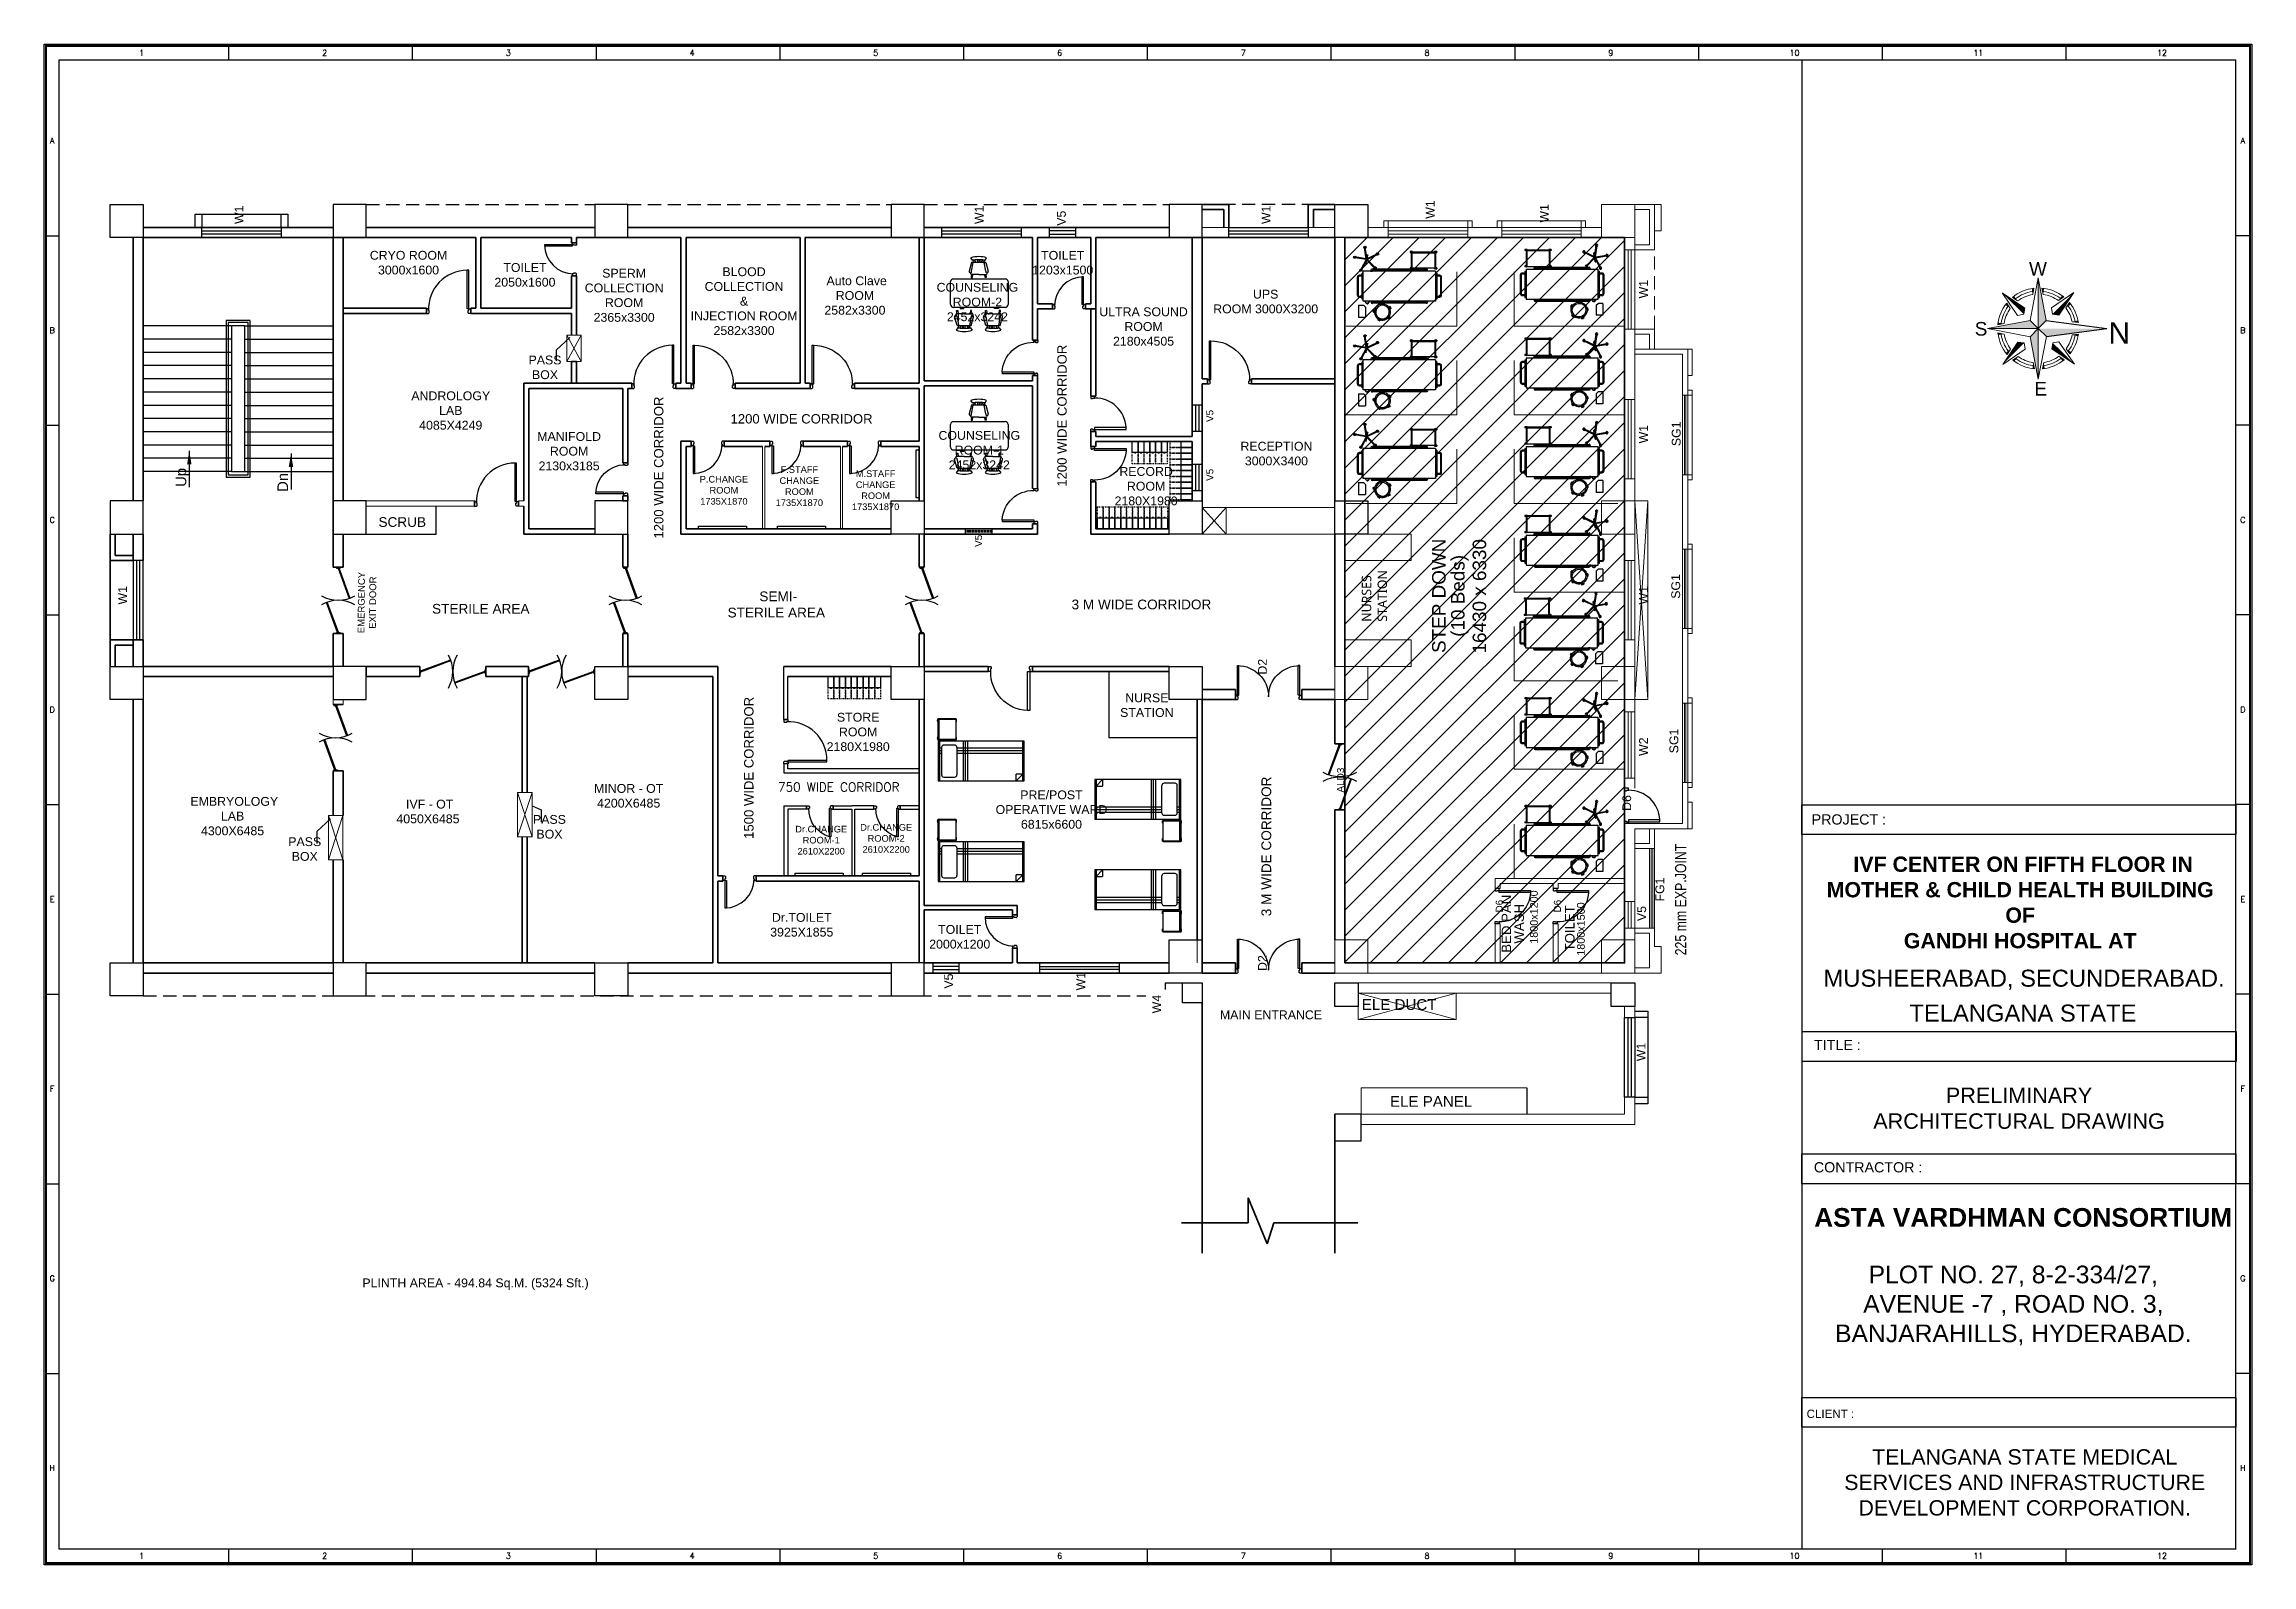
# Model space of a CAD drawing. Extents: x 3485972 to 3601240, y -625657 to -591207.
# Drawn here: x 3551253 to 3601240, y -625657 to -591207 of the extents above; entities that cross this region are included whole.
import ezdxf
from ezdxf.enums import TextEntityAlignment as Align

# ---------------------------------------------------------------- set-up
doc = ezdxf.new("R2010")
doc.units = 0
doc.header["$LTSCALE"] = 6
doc.header["$MEASUREMENT"] = 0
doc.linetypes.add('HIDDEN', pattern=[0.375, 0.25, -0.125])
doc.layers.get('0').update_dxf_attribs({"linetype": 'CONTINUOUS'})
doc.layers.add('AREA', color=193, linetype='CONTINUOUS', plot=False)
for name, color, linetype in [('Bed', 33, 'CONTINUOUS'), ('BLOCK HACTH', 10, 'CONTINUOUS'), ('Chajja', 7, 'CONTINUOUS'), ('COL', 5, 'CONTINUOUS'), ('DOOR', 44, 'CONTINUOUS'), ('FUR', 21, 'CONTINUOUS'), ('furniture', 33, 'CONTINUOUS'), ('JOINERY', 7, 'CONTINUOUS'), ('Railing', 21, 'CONTINUOUS'), ('Staircase', 7, 'CONTINUOUS'), ('TEXT', 250, 'CONTINUOUS'), ('TITLE', 7, 'CONTINUOUS'), ('walls', 252, 'CONTINUOUS'), ('Window', 161, 'CONTINUOUS')]:
    doc.layers.add(name, color=color, linetype=linetype)
for name, color, linetype, lineweight in [('D.F', 251, 'CONTINUOUS', 5), ('P-Wall', 36, 'CONTINUOUS', 35), ('WALL', 8, 'CONTINUOUS', 35), ('WIN', 151, 'CONTINUOUS', 9)]:
    doc.layers.add(name, color=color, linetype=linetype, lineweight=lineweight)
doc.styles.add('ARI', font='arial.ttf')
doc.styles.add('ARIAL', font='arial.ttf')
doc.styles.add('ROMANS', font='romans.shx')
doc.styles.get("Standard").update_dxf_attribs({"font": 'SIMPLEX'})
doc.linetypes.add('ZIGZAG', pattern='A,0.0001,-0.2,[131,ltypeshp.shx,S=0.2,R=0,X=-0.2,Y=0],-0.4,[131,ltypeshp.shx,S=0.2,R=180,X=0.2,Y=0],-0.2', length=0.8001)
doc.dimstyles.new('int. dim', dxfattribs={"dimtxt": 900, "dimasz": 450, "dimexe": 150, "dimexo": 150, "dimgap": 150, "dimtad": 0, "dimdec": 0, "dimzin": 12, "dimdsep": 46, "dimtxsty": 'ARI', "dimblk": 'ARCHTICK', "dimcen": 1.5, "dimdle": 150, "dimclrd": 256, "dimclre": 256, "dimclrt": 7, "dimazin": 0, "dimtfac": 1, "dimtdec": 0, "dimtix": 1, "dimtmove": 2, "dimatfit": 3, "dimfxl": 1, "dimtolj": 1, "dimtzin": 0, "dimlwd": -1, "dimlwe": -1, "dimarcsym": 0})
doc.dimstyles.new('TEXT', dxfattribs={"dimscale": 0, "dimtxt": 500, "dimasz": 100, "dimexe": 75, "dimexo": 100, "dimgap": 50, "dimtad": 0, "dimdec": 0, "dimzin": 0, "dimdsep": 46, "dimtxsty": 'ARIAL', "dimblk": 'OBLIQUE', "dimcen": 0.09, "dimdle": 100, "dimclrd": 256, "dimclre": 256, "dimclrt": 6, "dimadec": 0, "dimazin": 0, "dimtfac": 1, "dimtdec": 0, "dimtofl": 0, "dimtmove": 2, "dimatfit": 3, "dimfxl": 1, "dimfrac": 2, "dimtolj": 1, "dimtzin": 0, "dimarcsym": 0})

msp = doc.modelspace()

# ---------------------------------------------------------------- texts
at = {"layer": 'D.F', "style": 'ARIAL', "width": 1}
for s, height, p in [('W1', 200, (3582737, -595163)), ('W1', 200, (3585320, -595250)), ('W1', 200, (3587566, -596967, 4)), ('W1', 200, (3587566, -600252)), ('SG1', 200, (3588307, -600314)), ('SG1', 200, (3588295, -603772)), ('W1', 200, (3587566, -603902)), ('SG1', 200, (3588254, -607272)), ('W2', 200, (3587566, -607332)), ('ALD3', 161.2, (3580686, -608161)), ('D6', 200, (3587186, -608576, -202462)), ('FG1', 200, (3587935, -610629)), ('D6', 161.2, (3584281, -610879)), ('D6', 161.2, (3585596, -610879)), ('V5', 200, (3587525, -611073, 4)), ('V5', 200, (3587525, -611073, 4))]:
    msp.add_text(s, height=height, rotation=90, dxfattribs=at).set_placement(p)
at = {"layer": 'D.F', "linetype": 'Continuous', "style": 'ARIAL'}
for s, height, p in [('STEP DOWN', 306.1, (3582985, -603705)), ('(10 Beds)', 306.1, (3583414, -603705)), ('16430 x 6330', 306.13, (3583903, -603715))]:
    msp.add_text(s, height=height, rotation=90, dxfattribs=at).set_placement(p, align=Align.CENTER)
at = {"layer": 'D.F', "style": 'ARI', "width": 0.8}
msp.add_text('225 mm EXP.JOINT', height=250, rotation=90, dxfattribs=at).set_placement((3588507, -611849, 101231), align=Align.BOTTOM_LEFT)
at = {"layer": 'D.F', "linetype": 'Continuous', "style": 'ARIAL'}
for s, p in [('BED PAN', (3584533, -611133, 0)), ('WASH', (3584822, -611133, 0)), ('TOILET', (3585968, -611237, 101231))]:
    msp.add_text(s, height=214.3, rotation=90, dxfattribs=at).set_placement(p, align=Align.BOTTOM_CENTER)
for s, p in [('1800x1200', (3584897, -610982, 0)), ('1800x1500', (3585961, -611253, 101231))]:
    msp.add_text(s, height=175, rotation=90, dxfattribs=at).set_placement(p, align=Align.TOP_CENTER)
at = {"layer": 'D.F', "color": 7, "linetype": 'Continuous', "style": 'ARIAL'}
for s, p in [('ELE DUCT', (3581933, -613160, -80985)), ('ELE PANEL', (3582657, -615354, -80985))]:
    msp.add_text(s, height=244.9, dxfattribs=at).set_placement(p, align=Align.BOTTOM_CENTER)
at = {"layer": 'D.F', "linetype": 'Continuous', "insert": (3581662, -604291), "char_height": 214.29, "width": 161.6, "attachment_point": 7, "rotation": 90, "style": 'ARIAL'}
msp.add_mtext('{\\fSegoe Script|b0|i0|c0|p34;NURSES STATION}', dxfattribs=at)
at = {"layer": 'furniture', "linetype": 'Continuous', "insert": (3559361, -601851), "char_height": 220.4, "width": 1257.81, "attachment_point": 5, "style": 'ARIAL'}
msp.add_mtext('\\PSCRUB', dxfattribs=at)
at = {"layer": 'JOINERY', "style": 'ARIAL', "width": 1}
for s, height, p in [('W1', 200, (3555765, -595282)), ('W1', 200, (3572522, -595282)), ('V5', 200, (3574385, -595322)), ('W1', 200, (3579020, -595282)), ('W1', 200, (3579020, -595282)), ('V5', 161.2, (3577726, -599768)), ('V5', 161.2, (3577726, -601102)), ('V5', 161.2, (3572488, -602597, -101231)), ('W1', 200, (3553129, -603902)), ('D2', 200, (3578937, -605489)), ('D2', 200, (3578937, -605489)), ('V5', 200, (3571832, -612603)), ('W1', 200, (3574825, -612642)), ('D2', 200, (3578937, -612203)), ('D2', 200, (3578937, -612203)), ('W4', 200, (3576544, -613163)), ('W1', 200, (3587511, -614246, -101231))]:
    msp.add_text(s, height=height, rotation=90, dxfattribs=at).set_placement(p)
at = {"layer": 'Staircase', "color": 7, "style": 'ARIAL'}
for s, p in [('Up', (3554471, -601023)), ('Dn', (3556774, -601135))]:
    msp.add_text(s, height=240, rotation=90, dxfattribs=at).set_placement(p, align=Align.CENTER)
at = {"layer": 'TEXT', "style": 'ARIAL'}
for s, p in [('1200 WIDE CORRIDOR', (3574469, -599625)), ('1200 WIDE CORRIDOR', (3565338, -600799)), ('1500 WIDE CORRIDOR', (3567378, -607602))]:
    msp.add_text(s, height=212.5, rotation=90, dxfattribs=at).set_placement(p, align=Align.BOTTOM_CENTER)
msp.add_text('1200 WIDE CORRIDOR', height=212.5, dxfattribs=at).set_placement((3568402, -599865), align=Align.BOTTOM_CENTER)
at = {"layer": 'TEXT', "attachment_point": 5, "style": 'ARIAL'}
for s, insert, char_height, width in [('CRYO ROOM 3000x1600', (3559503, -596159), 200, 1982.81), ('TOILET\\P2050x1600', (3562139, -596435), 200, 1626.96), ('SPERM COLLECTION ROOM 2365x3300', (3564385, -596898), 200, 1893.83), ('BLOOD COLLECTION \\P&\\PINJECTION ROOM\\P2582x3300', (3567100, -597031), 200, 2637.72), ('TOILET\\P1203x1500', (3574316, -596160), 200, 1626.96), ('\\P Auto Clave\\PROOM\\P2582x3300', (3569611, -596736), 200, 1589.81), ('COUNSELING\\PROOM-2\\P2452x3242', (3572384, -597051), 200, 2086.03), ('UPS\\PROOM 3000X3200', (3578911, -597039), 200, 2294.82), ('ULTRA SOUND\\PROOM\\P2180x4505', (3576146, -597605), 200, 2086.03), ('ANDROLOGY\\PLAB\\P4085X4249', (3560459, -599508), 200, 1980.8), ('MANIFOLD\\PROOM\\P2130x3185', (3563139, -600430), 200, 1980.8), ('COUNSELING\\PROOM-1\\P2452x3242', (3572427, -600405), 200, 2086.03), ('RECEPTION\\P3000X3400', (3579155, -600484), 200, 2294.82), ('F.STAFF\\PCHANGE\\PROOM\\P1735X1870', (3568352, -601221), 150, 1198.96), ('RECORD\\PROOM 2180X1980', (3576204, -601222), 200, 2086.03), ('P.CHANGE\\PROOM\\P1735X1870', (3566644, -601314), 150, 1198.96), ('M.STAFF\\PCHANGE\\PROOM\\P1735X1870', (3570079, -601314), 150, 1198.96), ('NURSE STATION', (3576220, -606183), 200, 1601.32), ('STORE\\PROOM 2180X1980', (3569684, -606790), 200, 2086.03), (' EMBRYOLOGY\\PLAB\\P4300X6485', (3555519, -608696), 200, 2454.16), (' IVF - OT\\P4050X6485', (3559943, -608591), 200, 3651.32), ('MINOR - OT\\P4200X6485', (3564488, -608236, -101231), 200, 2454.16), ('PRE/POST \\POPERATIVE WARD\\P6815x6600', (3574061, -608548), 200, 2454.16), ('Dr.CHANGE\\PROOM-1\\P2610X2200', (3568847, -609241), 150, 1198.96), ('Dr.CHANGE\\PROOM-2\\P2610X2200', (3570318, -609201), 150, 1198.96), ('Dr.TOILET\\P3925X1855', (3568407, -611158), 200, 1198.96), ('TOILET\\P2000x1200', (3571984, -611430, -101231), 200, 1626.96), ('MAIN ENTRANCE', (3579031, -613197), 200, 2770.91), ('PLINTH AREA - 494.84 Sq.M. (5324 Sft.)', (3561020, -619299), 200, 16142.69)]:
    msp.add_mtext(s, dxfattribs=dict(at, insert=insert, char_height=char_height, width=width))
at = {"layer": 'TEXT', "linetype": 'Continuous', "char_height": 200, "width": 1149.25, "attachment_point": 5, "style": 'ARIAL'}
for insert in [(3562593, -598530, -151846), (3562694, -608938), (3557153, -609442, -101231)]:
    msp.add_mtext('PASS BOX', dxfattribs=dict(at, insert=insert))
at = {"layer": 'TEXT', "linetype": 'ByBlock', "lineweight": 25, "insert": (3567868, -607936), "char_height": 200, "attachment_point": 1}
msp.add_mtext_dynamic_manual_height_columns('750 WIDE CORRIDOR', width=3341.19, gutter_width=10, heights=[0], dxfattribs=at)
at = {"layer": 'TITLE', "color": 7, "style": 'ARIAL'}
for s, p in [('W', (3596194, -596451, 0)), ('S', (3594966, -597810, 0)), ('E', (3596315, -599167, 0))]:
    msp.add_text(s, height=308, dxfattribs=at).set_placement(p)
at = {"layer": 'TITLE', "color": 5, "style": 'ARIAL'}
msp.add_text('N', height=486, rotation=180, dxfattribs=at).set_placement((3598484, -597508, 0))
at = {"layer": 'TITLE', "color": 6, "style": 'ARIAL'}
for s, height, p in [('PROJECT :', 231.2, (3591273, -608886)), ('TITLE :', 231.2, (3591327, -613995)), ('CONTRACTOR :', 231.19, (3591323, -616766)), ('CLIENT :', 187.7, (3591159, -622329))]:
    msp.add_text(s, height=height, dxfattribs=at).set_placement(p)
for s, p in [('MUSHEERABAD, SECUNDERABAD.', (3596083, -612559)), ('TELANGANA STATE', (3596057, -613349))]:
    msp.add_text(s, height=384.91, dxfattribs=at).set_placement(p, align=Align.CENTER)
at = {"layer": 'TITLE', "color": 6, "char_height": 346.42, "width": 9138.63, "attachment_point": 2, "style": 'ARIAL'}
for s, insert in [('\\fArial|b1|i0|c0|p34; IVF CENTER ON FIFTH FLOOR IN MOTHER & CHILD HEALTH BUILDING OF \\PGANDHI HOSPITAL AT   ', (3595995, -609611, -998)), ('{\\fArial|b0|i0|c0|p34;TELANGANA STATE MEDICAL SERVICES AND INFRASTRUCTURE DEVELOPMENT CORPORATION.}', (3596097, -623037))]:
    msp.add_mtext(s, dxfattribs=dict(at, insert=insert))
at = {"layer": 'TITLE', "color": 6, "linetype": 'ByBlock', "style": 'ARIAL'}
for s, insert, char_height, width, attachment_point in [('PRELIMINARY ARCHITECTURAL DRAWING', (3595969, -614845), 350, 6606.61, 2), ('{\\fArial|b1|i0|c0|p34;ASTA VARDHMAN CONSORTIUM}', (3591331, -617574, -1105), 425, 9707.94, 1), ('PLOT NO. 27, 8-2-334/27, AVENUE -7 , ROAD NO. 3, BANJARAHILLS, HYDERABAD. ', (3595840, -618878), 400, 8333.77, 2)]:
    msp.add_mtext(s, dxfattribs=dict(at, insert=insert, char_height=char_height, width=width, attachment_point=attachment_point))
at = {"layer": 'WALL', "color": 7, "linetype": 'Continuous', "attachment_point": 5, "style": 'ARIAL'}
for s, insert, char_height, width, rotation in [(' EMERGENCY\\P EXIT DOOR', (3558563, -603888), 154.3, 1944.79, 89.4379), ('3 M WIDE CORRIDOR', (3578927, -609381), 220.41, 4941.4, 90)]:
    msp.add_mtext(s, dxfattribs=dict(at, insert=insert, char_height=char_height, width=width, rotation=rotation))
at = {"layer": 'WALL', "color": 7, "linetype": 'Continuous', "char_height": 220.41, "width": 4941.4, "attachment_point": 5, "style": 'ARIAL'}
for s, insert in [(' SEMI-\\PSTERILE AREA', (3567831, -603902)), ('3 M WIDE CORRIDOR', (3576098, -603902)), ('\\PSTERILE AREA', (3561139, -603816))]:
    msp.add_mtext(s, dxfattribs=dict(at, insert=insert))

# ---------------------------------------------------------------- blocks, each defined once
blk = doc.blocks.new('Z$W@#5624')
at = {"layer": 'DOOR'}
for p, q in [((1770, 446), (949, 745)), ((1779, 470), (957, 769)), ((1122, 709), (1113, 685)), ((1610, 518), (1117, 697)), ((0, 499), (25, 499)), ((0, 400), (0, 499)), ((0, 400), (25, 400)), ((19, 429), (28, 453)), ((19, 429), (840, 130)), ((25, 400), (25, 499)), ((28, 453), (849, 154)), ((183, 369), (192, 393)), ((188, 381), (680, 202)), ((685, 214), (676, 190)), ((1614, 529), (1606, 506)), ((1779, 470), (1770, 446)), ((1798, 499), (1773, 499)), ((1773, 400), (1773, 499)), ((1798, 400), (1773, 400)), ((1798, 400), (1798, 499))]:
    blk.add_line(p, q, dxfattribs=at)
at = {"layer": 'DOOR', "color": 145, "extrusion": (0, 0, -1)}
for centre, start_param, end_param in [((0, 449), -0.523599, 0.523599), ((1798, 449), 2.617994, 3.665191)]:
    blk.add_ellipse(centre, major_axis=(899, 0), ratio=1, start_param=start_param, end_param=end_param, dxfattribs=at)
blk = doc.blocks.new('21500')
at = {"layer": 'DOOR'}
for p, q in [((45, 100), (45, 770)), ((45, 770), (80, 770)), ((80, 100), (80, 770)), ((1420, 100), (1420, 770)), ((1455, 770), (1420, 770)), ((1455, 100), (1455, 770)), ((45, 100), (80, 100)), ((45, 0), (45, 2.5)), ((60, 15), (57.5, 15)), ((1455, 100), (1420, 100)), ((1440, 15), (1442.5, 15)), ((1455, 0), (1455, 2.5))]:
    blk.add_line(p, q, dxfattribs=at)
for points in [[(60, 65), (45, 65), (45, 100), (0, 100), (0, 0), (45, 0)], [(60, 15), (60, 65)], [(1440, 65), (1455, 65), (1455, 100), (1500, 100), (1500, 0), (1455, 0)], [(1440, 15), (1440, 65)]]:
    blk.add_lwpolyline(points, dxfattribs=at)
at = {"layer": 'DOOR', "color": 145}
for centre, start, end in [((45, 65), 0, 90), ((1455, 65), 90, 180)]:
    blk.add_arc(centre, 705, start, end, dxfattribs=at)
at = {"layer": 'DOOR'}
for centre, start, end in [((45, 15), 270, 0), ((1455, 15), 180, 270)]:
    blk.add_arc(centre, 12.5, start, end, dxfattribs=at)
blk = doc.blocks.new('A$C4A7C6C7E')
at = {"layer": 'TITLE', "color": 8, "lineweight": 5}
for p, q in [((-4207, 4144), (0, 26095)), ((0, 26095), (0, 0)), ((0, 0), (0, 26095)), ((4144, 4207), (0, 26095)), ((-6941, 10518), (-18592, 18312)), ((-10622, 6781), (-18592, 18312)), ((-14385, 10390), (-16257, 13098)), ((-10607, 14226), (-13343, 16056)), ((-2825, 17519), (-2234, 20757)), ((2559, 17560), (1919, 20788)), ((6781, 10622), (18312, 18592)), ((10390, 14385), (13098, 16257)), ((10518, 6941), (18312, 18592)), ((14226, 10607), (16056, 13343)), ((-4207, 4144), (-26095, 0)), ((0, 0), (-26095, 0)), ((-26095, 0), (0, 0)), ((-4144, -4207), (-26095, 0)), ((-17560, 2559), (-20788, 1919)), ((-7437, 7325), (-10622, 6781)), ((-7437, 7325), (-6941, 10518)), ((-4207, 4144), (0, 0)), ((0, 0), (-4207, 4144)), ((0, 0), (-4144, -4207)), ((-4144, -4207), (0, 0)), ((0, 0), (4144, 4207)), ((4144, 4207), (0, 0)), ((0, 0), (4207, -4144)), ((4207, -4144), (0, 0)), ((0, 0), (0, -26095)), ((0, -26095), (0, 0)), ((7325, 7437), (6781, 10622)), ((7325, 7437), (10518, 6941)), ((17394, 3514), (20646, 3095)), ((17394, 3514), (20646, 3095)), ((-17519, -2825), (-20757, -2234)), ((-10518, -6941), (-18312, -18592)), ((-6781, -10622), (-18312, -18592)), ((-14226, -10607), (-16056, -13343)), ((-7325, -7437), (-10518, -6941)), ((-7325, -7437), (-6781, -10622)), ((-4144, -4207), (0, -26095)), ((4207, -4144), (0, -26095)), ((7437, -7325), (6941, -10518)), ((6941, -10518), (18592, -18312)), ((7437, -7325), (10622, -6781)), ((10622, -6781), (18592, -18312)), ((14385, -10390), (16257, -13098)), ((17433, -3312), (20680, -2857)), ((17433, -3312), (20680, -2857)), ((17434, -3310), (20680, -2857)), ((-10390, -14385), (-13098, -16257)), ((-2559, -17560), (-1919, -20788)), ((2825, -17519), (2234, -20757)), ((10607, -14226), (13343, -16056))]:
    blk.add_line(p, q, dxfattribs=at)
at = {"layer": 'TITLE', "color": 5}
for p in [(4144, 4207), (4207, -4144)]:
    blk.add_line(p, (35289, 0), dxfattribs=at)
at = {"layer": 'TITLE', "color": 8, "lineweight": 5}
for radius, start, end in [(20877, 141.142689, 174.726248), (20877, 96.142689, 129.726248), (19311, 99.161205, 126.707732), (17745, 99.161205, 126.707732), (20877, 51.142689, 84.726248), (17745, 54.161205, 81.707732), (19311, 54.161205, 81.707732), (19311, 9.85136, 36.707732), (20877, 8.526917, 39.726248), (19311, 144.161205, 171.707732), (17745, 144.161205, 171.707732), (17745, 11.421813, 36.707732), (20877, 186.142689, 219.726248), (19311, 189.161205, 216.707732), (17745, 189.161205, 216.707732), (17745, 324.161205, 349.248684), (19311, 324.161205, 350.81434), (20877, 321.142689, 352.134802), (20877, 231.142689, 264.726248), (19311, 234.161205, 261.707732), (17745, 234.161205, 261.707732), (20877, 276.142689, 309.726248), (17745, 279.161205, 306.707732), (19311, 279.161205, 306.707732)]:
    blk.add_arc((0, 0), radius, start, end, dxfattribs=at)
for points in [[(0, 26095), (4144, 4207), (0, 0)], [(-18592, 18312), (-6941, 10518), (-7437, 7325)], [(-16257, 13098), (-16924, 12223), (-14385, 10390)], [(-13343, 16056), (-12479, 16737), (-10607, 14226)], [(-3324, 20610), (-2234, 20757), (-2825, 17519)], [(3011, 20658), (1919, 20788), (2559, 17560)], [(18312, 18592), (10518, 6941), (7325, 7437)], [(13098, 16257), (12223, 16924), (10390, 14385)], [(16056, 13343), (16737, 12479), (14226, 10607)], [(-26095, 0), (-4207, 4144), (0, 0)], [(-20658, 3011), (-20788, 1919), (-17560, 2559)], [(0, -26095), (-4144, -4207), (0, 0)], [(20646, 3095), (20457, 4167), (17394, 3514)], [(-20610, -3324), (-20757, -2234), (-17519, -2825)], [(-18312, -18592), (-10518, -6941), (-7325, -7437)], [(-16056, -13343), (-16737, -12479), (-14226, -10607)], [(18592, -18312), (6941, -10518), (7437, -7325)], [(16257, -13098), (16924, -12223), (14385, -10390)], [(20680, -2857), (20503, -3930), (17433, -3312)], [(-13098, -16257), (-12223, -16924), (-10390, -14385)], [(-3011, -20658), (-1919, -20788), (-2559, -17560)], [(3324, -20610), (2234, -20757), (2825, -17519)], [(13343, -16056), (12479, -16737), (10607, -14226)]]:
    blk.add_solid(points, dxfattribs=at)
at = {"layer": 'TITLE', "color": 5}
blk.add_solid([(35289, 0), (4207, -4144), (0, 0)], dxfattribs=at)
blk = doc.blocks.new('A$C19B8274B')
at = {"layer": 'DOOR'}
for p, q in [((-45, 925), (-80, 925)), ((-80, 50), (-80, 925)), ((-45, 50), (-45, 925)), ((-45, 50), (-80, 50)), ((-955, -50), (-955, -47.5)), ((-940, -35), (-942.5, -35)), ((-60, -35), (-57.5, -35)), ((-45, -50), (-45, -47.5))]:
    blk.add_line(p, q, dxfattribs=at)
for points in [[(-940, 15), (-955, 15), (-955, 50), (-1000, 50), (-1000, -50), (-955, -50)], [(-940, -35), (-940, 15)], [(-60, 15), (-45, 15), (-45, 50), (0, 50), (0, -50), (-45, -50)], [(-60, -35), (-60, 15)]]:
    blk.add_lwpolyline(points, dxfattribs=at)
at = {"layer": 'DOOR', "color": 145}
blk.add_arc((-80, 50), 875, 90, 182.29244, dxfattribs=at)
at = {"layer": 'DOOR'}
for centre, start, end in [((-955, -35), 270, 0), ((-45, -35), 180, 270)]:
    blk.add_arc(centre, 12.5, start, end, dxfattribs=at)
blk = doc.blocks.new('A$C6969112B')
at = {"layer": 'Bed', "color": 8}
for p, q in [((387, 1872), (116, 1872)), ((116, 1872), (116, 1719)), ((343, 1719), (116, 1719)), ((229, 1539), (227, 1517)), ((227, 1517), (279, 1511)), ((229, 1539), (281, 1533)), ((281, 1533), (279, 1511)), ((343, 1719), (387, 1762)), ((387, 1872), (387, 1762)), ((428, 1689), (478, 1729)), ((428, 1654), (478, 1615)), ((432, 1559), (432, 1557)), ((434, 343), (434, 1557)), ((451, 343), (451, 1557)), ((453, 1559), (453, 1557)), ((476, 1595), (476, 1561)), ((478, 1766), (1160, 1766)), ((478, 131), (478, 1766)), ((521, 1793), (1116, 1793)), ((521, 1766), (521, 1793)), ((1116, 1766), (1116, 1793)), ((1160, 131), (1160, 1766)), ((1162, 1595), (1162, 1561)), ((1185, 1559), (1185, 1557)), ((1374, 1709), (1186, 1807)), ((1186, 343), (1186, 1557)), ((1421, 1704), (1194, 1823)), ((1204, 343), (1204, 1557)), ((1205, 1559), (1205, 1557)), ((1409, 1685), (1229, 1510)), ((1425, 1676), (1242, 1497)), ((1324, 1707), (1324, 1710)), ((1329, 1699), (1522, 1666)), ((1332, 1716), (1525, 1683)), ((1340, 1697), (1343, 1714)), ((1421, 1704), (1464, 1956)), ((1425, 1676), (1538, 1447)), ((1438, 1701), (1481, 1953)), ((1438, 1701), (1691, 1738)), ((1443, 1679), (1554, 1454)), ((1483, 1690), (1694, 1721)), ((1512, 1667), (1515, 1685)), ((1530, 1671), (1531, 1675)), ((55, 1439), (34, 1391)), ((54, 1382), (34, 1391)), ((75, 1430), (54, 1382)), ((75, 1430), (55, 1439)), ((72, 1402), (64, 1406)), ((76, 1196), (91, 1212)), ((116, 1161), (76, 1196)), ((130, 1178), (91, 1212)), ((120, 1198), (114, 1191)), ((116, 1161), (130, 1178)), ((347, 1187), (301, 1160)), ((313, 1141), (301, 1160)), ((358, 1168), (313, 1141)), ((358, 1168), (347, 1187)), ((429, 1399), (408, 1396)), ((408, 1396), (414, 1344)), ((436, 1347), (414, 1344)), ((429, 1399), (436, 1347)), ((1234, 703), (1212, 703)), ((1212, 703), (1212, 650)), ((1223, 650), (1212, 650)), ((1223, 131), (1223, 676)), ((1223, 676), (1594, 676)), ((1223, 659), (1577, 659)), ((1234, 703), (1234, 676)), ((1577, 659), (1577, 148)), ((1605, 703), (1583, 703)), ((1583, 703), (1583, 676)), ((1594, 676), (1594, 131)), ((1605, 650), (1594, 650)), ((1605, 703), (1605, 650)), ((432, 340), (432, 343)), ((453, 340), (453, 343)), ((476, 304), (476, 339)), ((1160, 131), (478, 131)), ((521, 105), (521, 131)), ((1116, 105), (521, 105)), ((1116, 105), (1116, 131)), ((1162, 304), (1162, 339)), ((1185, 340), (1185, 343)), ((1205, 340), (1205, 343)), ((1223, 157), (1212, 157)), ((1212, 157), (1212, 105)), ((1234, 105), (1212, 105)), ((1577, 148), (1223, 148)), ((1594, 131), (1223, 131)), ((1234, 131), (1234, 105)), ((1583, 131), (1583, 105)), ((1605, 105), (1583, 105)), ((1605, 157), (1594, 157)), ((1605, 157), (1605, 105))]:
    blk.add_line(p, q, dxfattribs=at)
for points in [[(476, 1593), (451, 1585, 0.318781), (430, 1563), (430, 1559), (455, 1559), (455, 1563), (476, 1563)], [(565, 1793), (565, 1854, -0.414214), (608, 1897), (1029, 1897, -0.414214), (1073, 1854), (1073, 1793)], [(587, 1793), (587, 1854, -0.414214), (608, 1875), (1029, 1875, -0.414214), (1051, 1854), (1051, 1793)], [(1162, 1593), (1186, 1585, -0.318781), (1208, 1563), (1208, 1559), (1182, 1559), (1182, 1563), (1162, 1563)], [(476, 307), (451, 314, -0.318781), (430, 336), (430, 340), (455, 340), (455, 336), (476, 336)], [(1073, 105), (1073, 44, -0.414214), (1029, 0), (608, 0, -0.414214), (565, 44), (565, 105)], [(1051, 105), (1051, 44, -0.414214), (1029, 22), (608, 22, -0.414214), (587, 44), (587, 105)], [(1162, 307), (1186, 314, 0.318781), (1208, 336), (1208, 340), (1182, 340), (1182, 336), (1162, 336)]]:
    blk.add_lwpolyline(points, format="xyb", dxfattribs=at)
for points in [[(432, 1557), (453, 1557)], [(476, 1595), (478, 1595)], [(476, 1561), (478, 1561)], [(1162, 1595), (1160, 1595)], [(1162, 1561), (1160, 1561)], [(1205, 1557), (1185, 1557)], [(432, 343), (453, 343)], [(476, 339), (478, 339)], [(476, 304), (478, 304)], [(1162, 339), (1160, 339)], [(1162, 304), (1160, 304)], [(1205, 343), (1185, 343)]]:
    blk.add_lwpolyline(points, dxfattribs=at)
blk.add_circle((435, 1672), 9.27, dxfattribs=at)
for centre, radius, start, end in [((441, 1672), 21.4, 125.427, 234.573), ((1289, 676), 80.7, 161.0754, 198.9246), ((1158, 676), 80.7, 0, 18.9246), ((1660, 676), 80.7, 161.0754, 180), ((1529, 676), 80.7, 341.0754, 18.9246), ((1289, 131), 80.7, 161.0754, 198.9246), ((1158, 131), 80.7, 341.0754, 0), ((1660, 131), 80.7, 180, 198.9246), ((1529, 131), 80.7, 341.0754, 18.9246)]:
    blk.add_arc(centre, radius, start, end, dxfattribs=at)
at = {"layer": 'Bed', "color": 8, "extrusion": (0, 0, -1)}
for centre, major_axis, start_param, end_param in [((232, 1332), (-182, 20), -0.000636, 6.282549), ((261, 1590), (-57.1, 57.1), 3.707499, 4.368094), ((247, 1460), (-57.1, 57.1), 0.565907, 1.226501), ((1184, 1818), (18.5, 18.5), 1.608733, 7.212244), ((1189, 1814), (4.94, 4.94), 2.839692, 4.403974), ((1427, 1691), (194, 194), 4.403974, 4.417003), ((1191, 1817), (4.94, 4.94), 4.417003, 5.981285), ((1230, 1499), (18.5, 18.5), 0.352096, 5.955607), ((1234, 1505), (4.94, 4.94), 3.160366, 4.724648), ((1427, 1691), (-194, 194), 4.718133, 4.731162), ((1331, 1705), (4.94, 4.94), 2.525533, 4.096329), ((1331, 1709), (4.94, 4.94), 4.096329, 5.667125), ((1474, 1962), (18.5, 18.5), 2.86537, 8.468881), ((1471, 1955), (4.94, 4.94), 4.096329, 5.660611), ((1427, 1691), (194, 194), -0.622575, -0.609545), ((1474, 1954), (4.94, 4.94), -0.609545, 0.954736), ((1523, 1672), (4.94, 4.94), 0.954736, 2.525533), ((1524, 1676), (4.94, 4.94), -0.61606, 0.954736), ((1699, 1730), (18.5, 18.5), 4.122007, 9.725518), ((1692, 1731), (4.94, 4.94), -0.930219, 0.634062), ((1693, 1728), (4.94, 4.94), 0.647092, 2.211374), ((1427, 1691), (-194, 194), 2.204859, 2.217888), ((114, 1384), (-57.1, 57.1), 5.588367, 6.248962), ((232, 1332), (-123, 123), 4.624291, 5.911682), ((-5, 1437), (-57.1, 57.1), 2.446775, 3.107369), ((232, 1332), (-154, 17), -0.00023, 6.282955), ((146, 1236), (-57.1, 57.1), 4.308534, 4.969129), ((61, 1137), (-57.1, 57.1), 1.166941, 1.827536), ((363, 1107), (-57.1, 57.1), 6.205277, 6.865872), ((296, 1220), (-57.1, 57.1), 3.063684, 3.724279), ((487, 1380), (-57.1, 57.1), 5.038602, 5.699197), ((357, 1363), (-57.1, 57.1), 1.897009, 2.557604), ((1237, 1502), (4.94, 4.94), 1.583055, 3.147337), ((1549, 1444), (18.5, 18.5), -0.904541, 4.69897), ((1544, 1450), (4.94, 4.94), 1.903729, 3.468011), ((1427, 1691), (194, 194), 1.8907, 1.903729), ((1547, 1451), (4.94, 4.94), 0.326418, 1.8907)]:
    blk.add_ellipse(centre, major_axis=major_axis, ratio=1, start_param=start_param, end_param=end_param, dxfattribs=at)
blk = doc.blocks.new('1000')
at = {"layer": 'DOOR'}
for p, q in [((0, -111, 0), (0, 0)), ((0, 0), (55, 0, 0)), ((945, 0, 0), (945, -2, 0)), ((1000, 0), (945, 0, 0)), ((1000, -111, 0), (1000, 0)), ((55, -111, 0), (0, -111, 0)), ((55, 0, 0), (55, -3, 0)), ((70, -55, 0), (55, -55, 0)), ((55, -55, 0), (55, -111, 0)), ((55, -111, 0), (55, -1001, 0)), ((111, -111, 0), (55, -111, 0)), ((70, -15, 0), (68, -15, 0)), ((70, -15, 0), (70, -55, 0)), ((111, -1001, 0), (111, -111, 0)), ((930, -15, 0), (930, -55, 0)), ((930, -15, 0), (932, -15, 0)), ((930, -55, 0), (945, -55, 0)), ((945, -55, 0), (945, -111, 0)), ((945, -111, 0), (1000, -111, 0)), ((55, -1001, 0), (111, -1001, 0))]:
    blk.add_line(p, q, dxfattribs=at)
for centre, start_param, end_param in [((55, -15, 0), 3.926897, 5.497693), ((945, -15, 0), -0.785492, 0.785304)]:
    blk.add_ellipse(centre, major_axis=(-8.84, 8.84, 0), ratio=1, start_param=start_param, end_param=end_param, dxfattribs=at)
at = {"layer": 'DOOR', "color": 145}
blk.add_ellipse((71, -128, 0), major_axis=(597, 637, 0), ratio=0.999944, start_param=3.940126, end_param=5.484659, dxfattribs=at)
blk = doc.blocks.new('_Oblique')
at = {"color": 0, "linetype": 'ByBlock', "lineweight": -2}
blk.add_line((-0.5, -0.5), (0.5, 0.5), dxfattribs=at)
blk = doc.blocks.new('A$C45A5314D')
at = {"layer": 'furniture', "color": 8, "ltscale": 0.75}
for p, q in [((-1962, 946), (-1950, 946)), ((-1962, 944), (-1950, 944)), ((-1962, 943), (-1950, 943)), ((-1962, 941), (-1950, 941)), ((-1962, 939), (-1950, 939)), ((-1962, 936), (-1950, 936)), ((-1962, 932), (-1950, 932)), ((-1962, 927), (-1950, 927)), ((-1962, 921), (-1950, 921)), ((-1962, 913), (-1950, 913)), ((-1962, 907), (-1950, 907)), ((-1962, 902), (-1950, 902)), ((-1962, 898), (-1950, 898)), ((-1962, 895), (-1950, 895)), ((-1962, 892), (-1950, 892)), ((-1962, 891), (-1950, 891)), ((-1962, 889), (-1950, 889)), ((-1962, 888), (-1950, 888)), ((-1962, 545), (-1950, 545)), ((-1962, 543), (-1950, 543)), ((-1962, 542), (-1950, 542)), ((-1962, 540), (-1950, 540)), ((-1962, 538), (-1950, 538)), ((-1962, 535), (-1950, 535)), ((-1962, 531), (-1950, 531)), ((-1962, 526), (-1950, 526)), ((-1962, 520), (-1950, 520)), ((-1962, 512), (-1950, 512)), ((-1962, 506), (-1950, 506)), ((-1962, 501), (-1950, 501)), ((-1538, 946), (-1550, 946)), ((-1538, 944), (-1550, 944)), ((-1538, 943), (-1550, 943)), ((-1538, 941), (-1550, 941)), ((-1538, 939), (-1550, 939)), ((-1538, 936), (-1550, 936)), ((-1538, 932), (-1550, 932)), ((-1538, 927), (-1550, 927)), ((-1538, 921), (-1550, 921)), ((-1538, 913), (-1550, 913)), ((-1538, 907), (-1550, 907)), ((-1538, 902), (-1550, 902)), ((-1538, 898), (-1550, 898)), ((-1538, 895), (-1550, 895)), ((-1538, 892), (-1550, 892)), ((-1538, 891), (-1550, 891)), ((-1538, 889), (-1550, 889)), ((-1538, 888), (-1550, 888)), ((-1538, 545), (-1550, 545)), ((-1538, 543), (-1550, 543)), ((-1538, 542), (-1550, 542)), ((-1538, 540), (-1550, 540)), ((-1538, 538), (-1550, 538)), ((-1538, 535), (-1550, 535)), ((-1538, 531), (-1550, 531)), ((-1538, 526), (-1550, 526)), ((-1538, 520), (-1550, 520)), ((-1538, 512), (-1550, 512)), ((-1538, 506), (-1550, 506)), ((-1538, 501), (-1550, 501)), ((-1962, 497), (-1950, 497)), ((-1962, 494), (-1950, 494)), ((-1962, 491), (-1950, 491)), ((-1962, 490), (-1950, 490)), ((-1962, 488), (-1950, 488)), ((-1962, 487), (-1950, 487)), ((-1962, 486), (-1950, 486)), ((-1538, 497), (-1550, 497)), ((-1538, 494), (-1550, 494)), ((-1538, 491), (-1550, 491)), ((-1538, 490), (-1550, 490)), ((-1538, 488), (-1550, 488)), ((-1538, 487), (-1550, 487))]:
    blk.add_line(p, q, dxfattribs=at)
at = {"layer": 'furniture', "ltscale": 0.75}
for p, q in [((-1962, 946), (-1950, 946)), ((-1962, 946), (-1962, 887)), ((-1962, 887), (-1950, 887)), ((-1962, 545), (-1950, 545)), ((-1962, 545), (-1962, 486)), ((-1950, 967), (-1550, 967)), ((-1950, 467), (-1950, 967)), ((-1930, 948), (-1930, 487)), ((-1930, 948), (-1550, 948)), ((-1550, 967), (-1550, 467)), ((-1538, 946), (-1550, 946)), ((-1538, 887), (-1550, 887)), ((-1538, 545), (-1550, 545)), ((-1538, 946), (-1538, 887)), ((-1538, 545), (-1538, 486)), ((-1962, 486), (-1950, 486)), ((-1550, 467), (-1950, 467)), ((-1550, 487), (-1930, 487)), ((-1538, 486), (-1550, 486))]:
    blk.add_line(p, q, dxfattribs=at)
at = {"layer": 'furniture'}
for p, q in [((0, 450), (-1950, 450)), ((-1950, 450), (-1950, -450)), ((-1920, 450), (-1920, -450)), ((-1920, 300), (-1869, 300)), ((-1920, 241), (-1869, 241)), ((-1920, 182), (-1869, 182)), ((-1869, 313), (-1869, -313)), ((-1572, 362), (-1820, 362)), ((-1523, 313), (-1523, -313)), ((-1523, 300), (-30, 300)), ((-1523, 241), (-30, 241)), ((-1523, 182), (-30, 182)), ((-1377, -450), (-1377, 450)), ((-1327, -450), (-1327, 450)), ((-1277, -450), (-1277, 450)), ((-30, -450), (-30, 450)), ((0, -450), (0, 450)), ((-1950, -450), (0, -450)), ((-1820, -362), (-1572, -362)), ((-180, -450), (-30, -300)), ((-180, -450), (-180, -300)), ((-30, -300), (-180, -300))]:
    blk.add_line(p, q, dxfattribs=at)
at = {"layer": 'furniture', "ltscale": 0.75}
for centre, start, end in [((-1876, 917), 161.0754, 198.9247), ((-1876, 516), 161.0754, 198.9247), ((-1624, 917), 341.0754, 18.9247), ((-1624, 516), 341.0754, 18.9247)]:
    blk.add_arc(centre, 91.1, start, end, dxfattribs=at)
at = {"layer": 'furniture'}
for centre, start, end in [((-1820, 313), 90, 180), ((-1572, 313), 0, 90), ((-1820, -313), 180, 270), ((-1572, -313), 270, 0)]:
    blk.add_arc(centre, 49.2, start, end, dxfattribs=at)
blk = doc.blocks.new('_ArchTick')
at = {"color": 0, "linetype": 'ByBlock', "const_width": 0.15}
blk.add_lwpolyline([(-0.5, -0.5), (0.5, 0.5)], dxfattribs=at)
blk = doc.blocks.new('A$C66962185')
at = {"layer": 'TITLE'}
for p, q in [((2.14, -140930.66), (360.7, -140930.66)), ((2.14, -141176.03), (2.14, -140930.66)), ((360.7, -141176.03), (360.7, -140930.66)), ((360.7, -141176.03), (2.14, -141176.03))]:
    blk.add_line(p, q, dxfattribs=at)
at = {"layer": 'TITLE', "color": 7}
for p, q in [((30.11, -140930.66), (30.11, -140928.36)), ((60.37, -140930.66), (60.37, -140928.36)), ((90.64, -140930.66), (90.64, -140928.36)), ((120.9, -140930.66), (120.9, -140928.36)), ((151.16, -140930.66), (151.16, -140928.36)), ((181.42, -140930.66), (181.42, -140928.36)), ((211.69, -140930.66), (211.69, -140928.36)), ((241.95, -140930.66), (241.95, -140928.36)), ((272.21, -140930.66), (272.21, -140928.36)), ((302.47, -140930.66), (302.47, -140928.36)), ((332.74, -140930.66), (332.74, -140928.36)), ((363, -140959.61), (360.7, -140959.61)), ((363, -140990.86), (360.7, -140990.86)), ((363, -141022.1), (360.7, -141022.1)), ((363, -141053.35), (360.7, -141053.35)), ((363, -141084.59), (360.7, -141084.59)), ((363, -141115.84), (360.7, -141115.84)), ((363, -141147.08), (360.7, -141147.08))]:
    blk.add_line(p, q, dxfattribs=at)
at = {"layer": 'TITLE', "color": 0}
for p, q in [((-0.15, -140959.61), (2.14, -140959.61)), ((-0.15, -140990.86), (2.14, -140990.86)), ((-0.15, -141022.1), (2.14, -141022.1)), ((-0.15, -141053.35), (2.14, -141053.35)), ((0, -141084.59), (2.14, -141084.59)), ((-0.15, -141115.84), (2.14, -141115.84)), ((-0.15, -141147.08), (2.14, -141147.08)), ((30.11, -141178.33), (30.11, -141176.03)), ((60.37, -141178.33), (60.37, -141176.03)), ((90.64, -141178.33), (90.64, -141176.03)), ((120.9, -141178.33), (120.9, -141176.03)), ((151.16, -141178.33), (151.16, -141176.03)), ((181.42, -141178.33), (181.42, -141176.03)), ((211.69, -141178.33), (211.69, -141176.03)), ((241.95, -141178.33), (241.95, -141176.03)), ((272.21, -141178.33), (272.21, -141176.03)), ((302.47, -141178.33), (302.47, -141176.03)), ((332.74, -141178.33), (332.74, -141176.03))]:
    blk.add_line(p, q, dxfattribs=at)
at = {"layer": 'TITLE', "color": 7, "const_width": 0.355}
blk.add_lwpolyline([(363, -140928.36), (363, -141178.33), (0, -141178.33), (0, -140928.36)], close=True, dxfattribs=at)
at = {"layer": 'TITLE', "color": 7, "style": 'ROMANS'}
for s, p in [('1', (15.75, -140929.48)), ('2', (45.89, -140929.48)), ('3', (76.15, -140929.48)), ('4', (106.41, -140929.48)), ('5', (136.67, -140929.48)), ('6', (166.94, -140929.48)), ('7', (197.2, -140929.48)), ('8', (227.46, -140929.48)), ('9', (257.73, -140929.48)), ('10', (287.99, -140929.48)), ('11', (318.25, -140929.48)), ('12', (348.51, -140929.48)), ('A', (361.83, -140943.96)), ('B', (361.83, -140975.21)), ('C', (361.83, -141006.45)), ('D', (361.83, -141037.7)), ('E', (361.83, -141068.94)), ('F', (361.83, -141100.19)), ('G', (361.83, -141131.44)), ('H', (361.83, -141162.68))]:
    blk.add_text(s, height=0.952, dxfattribs=at).set_placement(p, align=Align.MIDDLE)
at = {"layer": 'TITLE', "color": 0, "style": 'ROMANS'}
for s, p in [('A', (1.02, -140943.96)), ('B', (1.02, -140975.21)), ('C', (1.02, -141006.45)), ('D', (1.02, -141037.7)), ('E', (1.02, -141068.94)), ('F', (1.02, -141100.19)), ('G', (1.02, -141131.44)), ('H', (1.02, -141162.68)), ('1', (15.75, -141177.15)), ('2', (45.89, -141177.15)), ('3', (76.15, -141177.15)), ('4', (106.41, -141177.15)), ('5', (136.67, -141177.15)), ('6', (166.94, -141177.15)), ('7', (197.2, -141177.15)), ('8', (227.46, -141177.15)), ('9', (257.73, -141177.15)), ('10', (287.99, -141177.15)), ('11', (318.25, -141177.15)), ('12', (348.51, -141177.15))]:
    blk.add_text(s, height=0.952, dxfattribs=at).set_placement(p, align=Align.MIDDLE)
blk = doc.blocks.new('Z$W@#1841')
at = {"layer": 'DOOR'}
blk.add_lwpolyline([(482, 633), (482, -167), (533, -167), (533, 633)], close=True, dxfattribs=at)
for points in [[(-254, -218), (-268, -218), (-268, -167), (-317, -167), (-317, -267), (-268, -267), (-268, -265, 0.414214), (-256, -254), (-254, -254)], [(519, -218), (533, -218), (533, -167), (583, -167), (583, -267), (533, -267), (533, -265, -0.414214), (522, -254), (519, -254)]]:
    blk.add_lwpolyline(points, format="xyb", close=True, dxfattribs=at)
at = {"layer": 'DOOR', "color": 145}
blk.add_arc((518, -152), 786, 92.6177, 181.1129, dxfattribs=at)
blk = doc.blocks.new('750')
at = {"layer": 'DOOR'}
for p, q in [((-50, 705), (-47.5, 705)), ((-35, 690), (-35, 692.5)), ((-50, 45), (-47.5, 45)), ((-35, 60), (-35, 57.5)), ((50, 45), (50, 80)), ((50, 80), (675, 80)), ((50, 45), (675, 45)), ((675, 45), (675, 80))]:
    blk.add_line(p, q, dxfattribs=at)
for points in [[(15, 690), (15, 705), (50, 705), (50, 750), (-50, 750), (-50, 705)], [(-35, 690), (15, 690)], [(15, 60), (15, 45), (50, 45), (50, 0), (-50, 0), (-50, 45)], [(-35, 60), (15, 60)]]:
    blk.add_lwpolyline(points, dxfattribs=at)
for centre, start, end in [((-35, 705), 180, 270), ((-35, 45), 90, 180)]:
    blk.add_arc(centre, 12.5, start, end, dxfattribs=at)
at = {"layer": 'DOOR', "color": 145}
blk.add_arc((15, 45), 660, 0, 90, dxfattribs=at)
blk = doc.blocks.new('600')
at = {"layer": 'DOOR'}
blk.add_lwpolyline([(3496827, -614415), (3496829, -615066), (3496858, -615066), (3496858, -614415)], close=True, dxfattribs=at)
for points in [[(3496371, -615066), (3496357, -615066), (3496357, -615046), (3496307, -615046), (3496307, -615116), (3496357, -615116), (3496357, -615114, 0.414214), (3496368, -615102), (3496371, -615102)], [(3496844, -615066), (3496858, -615066), (3496858, -615046), (3496907, -615046), (3496907, -615116), (3496858, -615116), (3496858, -615114, -0.414214), (3496847, -615102), (3496844, -615102)]]:
    blk.add_lwpolyline(points, format="xyb", close=True, dxfattribs=at)
at = {"layer": 'furniture', "linetype": 'ByBlock'}
blk.add_arc((3497016, -615047), 659, 106.6562, 181.6858, dxfattribs=at)
blk = doc.blocks.new('Desk - 30 x 60 in.')
at = {"linetype": 'Continuous'}
for p, q in [((-26.999995, 0), (26.999995, 0)), ((-29.999995, -27), (-29.999995, -3)), ((29.999995, -3), (29.999995, -27)), ((26.999995, -30), (-26.999995, -30)), ((-20.000005, -30), (-20.000005, -31)), ((-20.000005, -31), (-16.000005, -31)), ((-16.000005, -31), (-16.000005, -30)), ((15.999995, -31), (15.999995, -30)), ((19.999995, -31), (15.999995, -31)), ((19.999995, -30), (19.999995, -31))]:
    blk.add_line(p, q, dxfattribs=at)
for centre, start, end in [((-26.499995, -3.5), 98.1301, 171.8699), ((26.499995, -3.5), 8.130102, 81.8699), ((-26.499995, -26.5), 188.1301, 261.8699), ((26.499995, -26.5), 278.1301, 351.8699)]:
    blk.add_arc(centre, 3.535534, start, end, dxfattribs=at)
blk = doc.blocks.new('Chair - Rocking')
at = {"linetype": 'Continuous'}
for p, q in [((-9, -7.5), (-12, -18.49999)), ((-10.36644, -20.64523), (-10.5, -21.49999)), ((-8, -4.5), (-10, -1.5)), ((-9, -22.49999), (-9.5, -26.49999)), ((0, -22.49999), (-9.5, -22.49999)), ((-9.5, -26.49999), (-8, -26.49999)), ((-7, -7.5), (-9, -7.5)), ((-9, -18.49999), (-7, -7.5)), ((-8.23428, -6.99939), (-8.3093, -7.47958)), ((-8.23041, -7), (8.23915, -7)), ((-8, -26.49999), (-7.5, -22.49999)), ((-7.5, -4.5), (-7, -7)), ((-6.5, -7), (-7.02225, -4.43)), ((-4.5, -7), (-4.96674, -4.19951)), ((-4, -7), (-4.40532, -4.16272)), ((-1.5, -4.05012), (-1.5, -7)), ((-1, -7), (-1, -4.05012)), ((0, -22.49999), (9.5, -22.49999)), ((1, -7), (1, -4.04655)), ((1.5, -4.05012), (1.5, -7)), ((4, -7), (4.40187, -4.18694)), ((4.5, -7), (4.96761, -4.19437)), ((6.5, -7), (7, -4.4057)), ((7.5, -4.5), (7, -7)), ((7, -7.5), (9, -7.5)), ((9, -18.49999), (7, -7.5)), ((8, -26.49999), (7.5, -22.49999)), ((8, -4.5), (10, -1.5)), ((9.5, -26.49999), (8, -26.49999)), ((8.31071, -7.48854), (8.23449, -7.00073)), ((9, -7.5), (12, -18.49999)), ((9, -22.49999), (9.5, -26.49999)), ((10.5, -21.49999), (10.3575, -20.58798))]:
    blk.add_line(p, q, dxfattribs=at)
for centre, radius, start, end in [((0, -34.08333), 34.08333, 72.93847, 107.0615), ((-10.5, -18.99999), 1.58114, 161.5651, 18.43495), ((-9.5, -21.49999), 1, 180, 270), ((0, -68.25004), 64.25, 93.92211, 97.15267), ((0, -68.25004), 64.25, 82.84733, 93.92211), ((10.5, -18.99999), 1.58114, 161.5651, 18.43495), ((9.5, -21.49999), 1, 270, 0)]:
    blk.add_arc(centre, radius, start, end, dxfattribs=at)
blk = doc.blocks.new('File Cabinet - Letter')
at = {"linetype": 'Continuous'}
for p, q in [((0, 0), (15, 0)), ((0, -28.5), (0, 0)), ((15, 0), (15, -28.5)), ((15, -28.5), (0, -28.5)), ((0, -29.5), (0, -28.5)), ((0, -33.5), (0, -31.5)), ((0, -37.5), (0, -35.5)), ((0, -41.5), (0, -39.5)), ((0, -45.5), (0, -43.5)), ((0, -49.5), (0, -47.5)), ((0, -53.5), (0, -51.5)), ((0, -57), (0, -55.5)), ((5.5, -28.5), (5.5, -29.5)), ((5.5, -29.5), (9.5, -29.5)), ((9.5, -29.5), (9.5, -28.5)), ((15, -30.5), (15, -32.5)), ((15, -34.5), (15, -36.5)), ((15, -38.5), (15, -40.5)), ((15, -42.5), (15, -44.5)), ((15, -46.5), (15, -48.5)), ((15, -50.5), (15, -52.5)), ((15, -54.5), (15, -57)), ((2.5, -57), (0, -57)), ((6.5, -57), (4.5, -57)), ((10.5, -57), (8.5, -57)), ((15, -57), (12.5, -57))]:
    blk.add_line(p, q, dxfattribs=at)

# ---------------------------------------------------------------- hatches: boundary and pattern name
at = {"layer": 'D.F', "linetype": 'ByBlock'}
h = msp.add_hatch(dxfattribs=at)
h.set_pattern_fill('ANSI31', color=256, scale=3333, style=0)
h.set_pattern_definition([(45, (544353.94, 121913.7), (-294.59836, 294.59836), [])])
h.paths.add_polyline_path([(3580706, -595590), (3587036, -595590), (3587036, -612020), (3580706, -612020)])

# ---------------------------------------------------------------- linework, layer by layer
at = {"ltscale": 2}
msp.add_line((3600882, -625298), (3591053, -625298), dxfattribs=at)
at = {"layer": 'AREA'}
for points in [[(3551253, -591208), (3601240, -591207), (3601240, -625656), (3551253, -625657)], [(3551295, -591251), (3601198, -591250), (3601198, -625613), (3551295, -625614)]]:
    msp.add_lwpolyline(points, close=True, dxfattribs=at)
at = {"layer": 'BLOCK HACTH', "color": 7}
msp.add_lwpolyline([(3555496, -600890), (3555796, -600890), (3555796, -597590), (3555496, -597590)], close=True, dxfattribs=at)
at = {"layer": 'Chajja', "linetype": 'HIDDEN', "ltscale": 200}
for p, q in [((3558546, -594840), (3563721, -594840)), ((3564471, -594840), (3570431, -594840)), ((3571181, -594840), (3576726, -594840)), ((3580476, -594840), (3577476, -594840)), ((3580476, -594840), (3577476, -594840)), ((3553496, -612770), (3576196, -612770))]:
    msp.add_line(p, q, dxfattribs=at)
at = {"layer": 'Chajja', "color": 8, "linetype": 'ByBlock'}
for p, q in [((3554821, -595060), (3556621, -595060)), ((3587566, -613260, -101231), (3587566, -615060, -101231))]:
    msp.add_line(p, q, dxfattribs=at)
at = {"layer": 'Chajja', "color": 7, "linetype": 'ByBlock'}
for p, q in [((3576646, -612475), (3577026, -612475)), ((3576646, -612620), (3576646, -612475))]:
    msp.add_line(p, q, dxfattribs=at)
for points in [[(3554671, -595360), (3554671, -595060), (3554821, -595060), (3554821, -595360)], [(3556621, -595360), (3556621, -595060), (3556771, -595060), (3556771, -595360)]]:
    msp.add_lwpolyline(points, dxfattribs=at)
at = {"layer": 'Chajja', "color": 7, "linetype": 'ByBlock', "elevation": -101231}
for points in [[(3587266, -613110), (3587566, -613110), (3587566, -613260), (3587266, -613260)], [(3587266, -615060), (3587566, -615060), (3587566, -615210), (3587266, -615210)]]:
    msp.add_lwpolyline(points, dxfattribs=at)
at = {"layer": 'COL'}
for points in [[(3553496, -595590), (3552746, -595590), (3552746, -594840), (3553496, -594840)], [(3557796, -595590), (3558546, -595590), (3558546, -594840), (3557796, -594840)], [(3563721, -595590), (3564471, -595590), (3564471, -594840), (3563721, -594840)], [(3570431, -595590), (3571181, -595590), (3571181, -594840), (3570431, -594840)], [(3576726, -595590), (3577476, -595590), (3577476, -594840), (3576726, -594840)], [(3581226, -595590), (3580476, -595590), (3580476, -594840), (3581226, -594840)], [(3552746, -602305), (3553496, -602305), (3553496, -601555), (3552746, -601555)], [(3557796, -602305), (3558546, -602305), (3558546, -601555), (3557796, -601555)], [(3564471, -602305), (3564471, -601555), (3563721, -601555), (3563721, -602305)], [(3570431, -602305), (3570431, -601555), (3571181, -601555), (3571181, -602305)], [(3580476, -602305), (3580476, -601555), (3581226, -601555), (3581226, -602305)], [(3552746, -605305), (3553496, -605305), (3553496, -606055), (3552746, -606055)], [(3557796, -606055), (3558546, -606055), (3558546, -605305), (3557796, -605305)], [(3563721, -605305), (3564471, -605305), (3564471, -606055), (3563721, -606055)], [(3570431, -605305), (3571181, -605305), (3571181, -606055), (3570431, -606055)], [(3577476, -611500), (3577476, -612250), (3576726, -612250), (3576726, -611500)], [(3552746, -612020), (3553496, -612020), (3553496, -612770), (3552746, -612770)], [(3557796, -612770), (3558546, -612770), (3558546, -612020), (3557796, -612020)], [(3563721, -612020), (3564471, -612020), (3564471, -612770), (3563721, -612770)], [(3571181, -612020), (3570431, -612020), (3570431, -612770), (3571181, -612770)], [(3577026, -612925), (3577026, -612475), (3577476, -612475), (3577476, -612925)], [(3580476, -613005), (3580476, -612475), (3581006, -612475), (3581006, -613005)], [(3586736, -613005), (3586736, -612475), (3587266, -612475), (3587266, -613005)]]:
    msp.add_lwpolyline(points, close=True, dxfattribs=at)
for points, elevation in [([(3576726, -602305), (3576726, -601555), (3577476, -601555), (3577476, -602305)], 0), ([(3576726, -605305), (3577476, -605305), (3577476, -606055), (3576726, -606055)], 0), ([(3581076, -616050), (3581076, -615450), (3580476, -615450), (3580476, -616050)], -101231)]:
    msp.add_lwpolyline(points, close=True, dxfattribs=dict(at, elevation=elevation))
at = {"layer": 'D.F', "linetype": 'ByBlock'}
for p, q in [((3587266, -594840), (3587866, -594840)), ((3587716, -595865, -188438), (3587716, -594840, -101231)), ((3587866, -595440, -152397), (3587866, -594840, -101231)), ((3587266, -594955), (3587601, -594955)), ((3587601, -595750, -188438), (3587601, -594955, -101231)), ((3587266, -595750, -87207), (3587601, -595750, -169035)), ((3587716, -595440), (3587866, -595440)), ((3587266, -595865, -87207), (3587716, -595865, -188438)), ((3587266, -597665, 4), (3587716, -597665, -101227)), ((3587266, -597780, 4), (3587601, -597780, -81824)), ((3587601, -598115, -101228), (3587601, -597780, -101227)), ((3587716, -598115, -101228), (3587716, -597665, -101227)), ((3587266, -598115, -101231), (3588466, -598115, -101231)), ((3587266, -598230, -101231), (3588351, -598230, -101231)), ((3588351, -598230), (3588351, -608865)), ((3588466, -598115), (3588466, -608980)), ((3587036, -608865, -101231), (3588351, -608865, -101231)), ((3587266, -608980, -101231), (3588466, -608980, -101231)), ((3587266, -609315, 4), (3587601, -609315, -81824)), ((3587601, -608980, -101228), (3587601, -609315, -101227)), ((3587716, -608980, -101228), (3587716, -609430, -101227)), ((3587266, -609430, 4), (3587716, -609430, -101227)), ((3587266, -611230, 4), (3587716, -611230, -101227)), ((3587266, -611345, 4), (3587601, -611345, -81824)), ((3587601, -612135, -101231), (3587601, -611345, -101227)), ((3587716, -611650, -101228), (3587716, -611230, -101227)), ((3587716, -611650, -101231), (3587866, -611650, -101231)), ((3587866, -612250, -253628), (3587866, -611650, -202462)), ((3587266, -612135, -101231), (3587601, -612135, -101231)), ((3587266, -612250, -101231), (3587716, -612250, -101231)), ((3587716, -612250, -101231), (3587866, -612250, -101231))]:
    msp.add_line(p, q, dxfattribs=at)
at = {"layer": 'D.F', "color": 8, "linetype": 'ByBlock'}
for p, q in [((3583486, -595210), (3581686, -595210)), ((3586056, -595210, -101231), (3584256, -595210, -101231)), ((3588566, -599162), (3588566, -600962)), ((3588566, -602647), (3588566, -604447)), ((3588566, -606133), (3588566, -607933))]:
    msp.add_line(p, q, dxfattribs=at)
at = {"layer": 'D.F', "color": 7, "lineweight": 0}
for p, q in [((3586516, -595360), (3581226, -595360)), ((3586516, -595590), (3581226, -595590)), ((3587036, -601555), (3587036, -595590)), ((3587266, -601555), (3587266, -595590)), ((3587036, -605305), (3587036, -602305)), ((3587266, -605305), (3587266, -602305)), ((3587036, -606055), (3587036, -608065)), ((3587266, -606055), (3587266, -608065)), ((3587036, -608865), (3587036, -611500)), ((3587266, -608980), (3587266, -611500)), ((3584106, -610335), (3584106, -610105)), ((3587036, -610105), (3584106, -610105)), ((3584221, -610335), (3584106, -610335)), ((3584221, -610335), (3584221, -610220)), ((3585421, -610220), (3584221, -610220)), ((3585421, -610335), (3585421, -610220)), ((3585536, -610335), (3585421, -610335)), ((3585536, -610335), (3585536, -610220)), ((3587036, -610220), (3585536, -610220)), ((3584221, -611135), (3584106, -611135)), ((3584106, -612020), (3584106, -611135)), ((3584221, -612020), (3584221, -611135)), ((3585536, -611135), (3585421, -611135)), ((3585421, -612020), (3585421, -611135)), ((3585536, -612020), (3585536, -611135)), ((3581226, -612020), (3586516, -612020)), ((3581226, -612250), (3586516, -612250)), ((3581006, -612475), (3586736, -612475)), ((3581006, -612705), (3584821, -612705)), ((3584936, -612705), (3586736, -612705)), ((3580795, -615450), (3586736, -615450))]:
    msp.add_line(p, q, dxfattribs=at)
at = {"layer": 'D.F', "linetype": 'HIDDEN', "ltscale": 200}
for p, q in [((3587716, -598115, -101231), (3587716, -595865, -101231)), ((3587716, -609430, -101227), (3587716, -611230, -101227))]:
    msp.add_line(p, q, dxfattribs=at)
at = {"layer": 'D.F', "color": 7, "linetype": 'ByBlock'}
for p, q in [((3588466, -599162, -101231), (3588351, -599162)), ((3588466, -602647, -101231), (3588351, -602647)), ((3588466, -607933, -101231), (3588351, -607933))]:
    msp.add_line(p, q, dxfattribs=at)
at = {"layer": 'D.F'}
for points in [[(3586516, -595590), (3587266, -595590), (3587266, -594840), (3586516, -594840)], [(3586516, -602305), (3587266, -602305), (3587266, -601555), (3586516, -601555)], [(3580476, -605305), (3581226, -605305), (3581226, -606055), (3580476, -606055)], [(3586516, -605305), (3587266, -605305), (3587266, -606055), (3586516, -606055)], [(3581226, -611500), (3581226, -612250), (3580476, -612250), (3580476, -611500)], [(3587266, -611500), (3587266, -612250), (3586516, -612250), (3586516, -611500)], [(3580476, -613005), (3580476, -612475), (3581006, -612475), (3581006, -613005)], [(3586736, -613005), (3586736, -612475), (3587266, -612475), (3587266, -613005)]]:
    msp.add_lwpolyline(points, close=True, dxfattribs=at)
at = {"layer": 'D.F', "linetype": 'ByBlock'}
for points in [[(3581686, -595360), (3581686, -595210), (3581586, -595210), (3581586, -595360)], [(3583586, -595360), (3583586, -595210), (3583486, -595210), (3583486, -595360)], [(3588466, -599162), (3588566, -599162), (3588566, -599047), (3588466, -599047)], [(3588466, -601077), (3588566, -601077), (3588566, -600962), (3588466, -600962)], [(3588466, -602647), (3588566, -602647), (3588566, -602532), (3588466, -602532)], [(3588466, -604562), (3588566, -604562), (3588566, -604447), (3588466, -604447)], [(3588466, -606133), (3588566, -606133), (3588566, -606018), (3588466, -606018)], [(3588466, -608048), (3588566, -608048), (3588566, -607933), (3588466, -607933)]]:
    msp.add_lwpolyline(points, dxfattribs=at)
for points, elevation in [([(3584256, -595360), (3584256, -595210), (3584156, -595210), (3584156, -595360)], -101231), ([(3586156, -595360), (3586156, -595210), (3586056, -595210), (3586056, -595360)], -101231), ([(3588466, -599162), (3588566, -599162), (3588566, -599047), (3588466, -599047)], -101231), ([(3587566, -601555), (3587266, -606055)], 27935), ([(3587566, -606055), (3587266, -601555)], 27935), ([(3588466, -602647), (3588566, -602647), (3588566, -602532), (3588466, -602532)], -101231), ([(3588466, -608048), (3588566, -608048), (3588566, -607933), (3588466, -607933)], -101231)]:
    msp.add_lwpolyline(points, dxfattribs=dict(at, elevation=elevation))
at = {"layer": 'D.F', "linetype": 'Continuous'}
for points in [[(3583486, -595360), (3583486, -595590), (3581686, -595590), (3581686, -595360)], [(3583486, -595440), (3583486, -595510), (3581686, -595510), (3581686, -595440)], [(3584256, -595360), (3584256, -595590), (3586056, -595590), (3586056, -595360)], [(3584256, -595440), (3584256, -595510), (3586056, -595510), (3586056, -595440)], [(3587266, -601055), (3587036, -601055), (3587036, -599255), (3587266, -599255)], [(3587186, -601055), (3587116, -601055), (3587116, -599255), (3587186, -599255)], [(3588426, -599162), (3588391, -599162), (3588391, -600962), (3588426, -600962)], [(3588426, -602647), (3588391, -602647), (3588391, -604447), (3588426, -604447)], [(3587266, -604705), (3587036, -604705), (3587036, -602905), (3587266, -602905)], [(3587186, -604705), (3587116, -604705), (3587116, -602905), (3587186, -602905)], [(3587266, -607835), (3587036, -607835), (3587036, -606335), (3587266, -606335)], [(3587186, -607835), (3587116, -607835), (3587116, -606335), (3587186, -606335)], [(3588426, -606133), (3588391, -606133), (3588391, -607933), (3588426, -607933)]]:
    msp.add_lwpolyline(points, close=True, dxfattribs=at)
for points, elevation in [([(3587266, -595865), (3587036, -595865), (3587036, -597665), (3587266, -597665)], 4), ([(3587186, -595865), (3587116, -595865), (3587116, -597665), (3587186, -597665)], 4), ([(3587676, -609430), (3587641, -609430), (3587641, -611230), (3587676, -611230)], -101227), ([(3587036, -611230), (3587266, -611230), (3587266, -610630), (3587036, -610630)], 4), ([(3587036, -611230), (3587266, -611230), (3587266, -610630), (3587036, -610630)], 4), ([(3587116, -611230), (3587186, -611230), (3587186, -610630), (3587116, -610630)], 4), ([(3587116, -611230), (3587186, -611230), (3587186, -610630), (3587116, -610630)], 4)]:
    msp.add_lwpolyline(points, close=True, dxfattribs=dict(at, elevation=elevation))
at = {"layer": 'D.F', "linetype": 'ZIGZAG', "ltscale": 10, "flags": 128}
for points in [[(3580736, -597597), (3583236, -597597), (3583236, -596369)], [(3587036, -597597), (3584537, -597597), (3584537, -596369)], [(3580736, -599605), (3583236, -599605), (3583236, -598376)], [(3587036, -599605), (3584537, -599605), (3584537, -598376)], [(3580736, -601612), (3583236, -601612), (3583236, -600384)], [(3586886, -601612), (3584537, -601612), (3584537, -600384)], [(3587036, -603620), (3584537, -603620), (3584537, -602391)], [(3586886, -605627), (3584537, -605627), (3584537, -604399)], [(3587036, -607631), (3584537, -607635), (3584537, -606406)], [(3587036, -610105), (3584537, -610105), (3584537, -608876)]]:
    msp.add_lwpolyline(points, dxfattribs=at)
at = {"layer": 'D.F', "color": 7, "linetype": 'ByBlock'}
for points, elevation in [([(3588466, -598115), (3588566, -598115), (3588566, -598715), (3588466, -598715)], -202462), ([(3588466, -608380), (3588566, -608380), (3588566, -608980), (3588466, -608980)], -101231), ([(3587266, -613110), (3587566, -613110), (3587566, -613260), (3587266, -613260)], -101231)]:
    msp.add_lwpolyline(points, dxfattribs=dict(at, elevation=elevation))
at = {"layer": 'D.F', "linetype": 'ByBlock'}
for points in [[(3588351, -599162), (3588351, -600962), (3588466, -600962), (3588466, -599162)], [(3588351, -602647), (3588351, -604447), (3588466, -604447), (3588466, -602647)], [(3588351, -606133), (3588351, -607933), (3588466, -607933), (3588466, -606133)]]:
    msp.add_lwpolyline(points, close=True, dxfattribs=at)
at = {"layer": 'D.F', "color": 6, "linetype": 'ByBlock', "elevation": 27935}
msp.add_lwpolyline([(3587266, -606055), (3587266, -601555), (3587566, -601555), (3587566, -606055)], close=True, dxfattribs=at)
at = {"layer": 'D.F', "lineweight": 0, "ltscale": 15}
for points in [[(3582206, -602905), (3582206, -602305), (3580706, -602305), (3580706, -602905)], [(3582206, -605305), (3582206, -604705), (3580706, -604705), (3580706, -605305)]]:
    msp.add_lwpolyline(points, close=True, dxfattribs=at)
at = {"layer": 'D.F', "linetype": 'ByBlock', "elevation": -101227}
msp.add_lwpolyline([(3587601, -609430), (3587601, -611230), (3587716, -611230), (3587716, -609430)], close=True, dxfattribs=at)
at = {"layer": 'D.F', "color": 8, "lineweight": 0}
for points in [[(3583224, -613305), (3581006, -612705)], [(3581006, -613305), (3583224, -612705)]]:
    msp.add_lwpolyline(points, dxfattribs=at)
msp.add_lwpolyline([(3581006, -613305), (3581006, -612705), (3583224, -612705), (3583224, -613305)], close=True, dxfattribs=at)
at = {"layer": 'FUR', "lineweight": 0, "ltscale": 15, "elevation": 0}
for points in [[(3577476, -602305), (3577476, -601705), (3578016, -601705), (3578016, -602305)], [(3580476, -602305), (3580476, -601705), (3577476, -601705), (3577476, -602305)]]:
    msp.add_lwpolyline(points, close=True, dxfattribs=at)
at = {"layer": 'furniture'}
for p, q in [((3571000, -601485), (3571000, -600397)), ((3571000, -600397), (3571066, -600397)), ((3571066, -601485), (3571000, -601485)), ((3566068, -602190), (3566068, -602124)), ((3566068, -602124), (3567157, -602124)), ((3567157, -602124), (3567157, -602190)), ((3567858, -602190), (3567858, -602124)), ((3567858, -602124), (3568946, -602124)), ((3568946, -602124), (3568946, -602190)), ((3568259, -610050), (3568259, -609984)), ((3568259, -609984), (3569348, -609984)), ((3569348, -609984), (3569348, -610050)), ((3569783, -610050), (3569783, -609984)), ((3569783, -609984), (3570872, -609984)), ((3570872, -609984), (3570872, -610050))]:
    msp.add_line(p, q, dxfattribs=at)
at = {"layer": 'furniture', "linetype": 'Continuous'}
for p, q in [((3560126, -602305), (3560126, -601670)), ((3558546, -602305), (3560126, -602305)), ((3575361, -605420), (3575361, -606920)), ((3577361, -606920), (3575361, -606920))]:
    msp.add_line(p, q, dxfattribs=at)
at = {"layer": 'P-Wall', "lineweight": 0}
for p, q in [((3567521, -600320), (3567521, -602190)), ((3567571, -600320), (3567571, -602190)), ((3569281, -600320), (3569281, -602190)), ((3569331, -600320), (3569331, -602190))]:
    msp.add_line(p, q, dxfattribs=at)
at = {"layer": 'Railing'}
for points in [[(3555371, -601015), (3555921, -601015), (3555921, -597465), (3555371, -597465)], [(3555421, -600965), (3555871, -600965), (3555871, -597515), (3555421, -597515)]]:
    msp.add_lwpolyline(points, close=True, dxfattribs=at)
at = {"layer": 'Staircase', "color": 7, "linetype": 'Continuous'}
for p, q in [((3555496, -597590), (3553496, -597590)), ((3555796, -597590), (3557796, -597590)), ((3555496, -597890), (3553496, -597890)), ((3555496, -598190), (3553496, -598190)), ((3555796, -597890), (3557796, -597890)), ((3555796, -598190), (3557796, -598190)), ((3555496, -598490), (3553496, -598490)), ((3555496, -598790), (3553496, -598790)), ((3555796, -598490), (3557796, -598490)), ((3555796, -598790), (3557796, -598790)), ((3555496, -599090), (3553496, -599090)), ((3555796, -599090), (3557796, -599090)), ((3555496, -599390), (3553496, -599390)), ((3555496, -599690), (3553496, -599690)), ((3555796, -599390), (3557796, -599390)), ((3555796, -599690), (3557796, -599690)), ((3555496, -599990), (3553496, -599990)), ((3555496, -600290), (3553496, -600290)), ((3555796, -599990), (3557796, -599990)), ((3555796, -600290), (3557796, -600290)), ((3555496, -600590), (3553496, -600590)), ((3555796, -600590), (3557796, -600590)), ((3555496, -600890), (3553496, -600890)), ((3555796, -600890), (3557796, -600890))]:
    msp.add_line(p, q, dxfattribs=at)
at = {"layer": 'Staircase', "color": 8, "lineweight": 0, "elevation": 0}
for points in [[(3578016, -602305), (3577476, -601705)], [(3577476, -602305), (3578016, -601705)]]:
    msp.add_lwpolyline(points, dxfattribs=at)
at = {"layer": 'TITLE'}
msp.add_line((3591053, -591566), (3591053, -625298), dxfattribs=at)
for points in [[(3591053, -608440), (3600878, -608440), (3600878, -609114), (3591053, -609114)], [(3591057, -613577), (3600882, -613577), (3600882, -614252), (3591057, -614252)], [(3591053, -616349), (3600878, -616349), (3600878, -617023), (3591053, -617023)], [(3591053, -621864), (3600878, -621864), (3600878, -622539), (3591053, -622539)]]:
    msp.add_lwpolyline(points, close=True, dxfattribs=at)
at = {"layer": 'WALL', "linetype": 'ByBlock'}
for p, q in [((3553266, -595590), (3553266, -601555)), ((3557796, -595360), (3553496, -595360)), ((3553496, -595590), (3553496, -601555)), ((3557796, -595590), (3553496, -595590)), ((3557796, -595590), (3557796, -601555)), ((3558026, -595590), (3558026, -601555)), ((3558026, -595590), (3558026, -601555)), ((3563721, -595360), (3558546, -595360)), ((3561026, -595590), (3558546, -595590)), ((3561026, -597190), (3561026, -595590)), ((3563191, -595590), (3561141, -595590)), ((3561141, -597190), (3561141, -595590)), ((3563191, -595705), (3563191, -595590)), ((3563306, -595705), (3563191, -595705)), ((3563306, -595705), (3563306, -595590)), ((3565671, -595590), (3563306, -595590)), ((3570431, -595360), (3564471, -595360)), ((3565671, -598890), (3565671, -595590)), ((3565786, -598890), (3565786, -595590)), ((3568369, -595590), (3565786, -595590)), ((3568369, -598890), (3568369, -595590)), ((3570431, -595590), (3568484, -595590)), ((3568484, -598890), (3568484, -595590)), ((3571066, -597205), (3571066, -595590)), ((3576726, -595360), (3571181, -595360)), ((3573633, -595590), (3571181, -595590)), ((3571181, -598832), (3571181, -595590)), ((3573633, -595590), (3573633, -597917)), ((3573748, -595590), (3573748, -597090)), ((3574951, -595590), (3574951, -597090)), ((3575066, -595590), (3575066, -597205)), ((3577246, -600095), (3577246, -595590)), ((3577476, -595590), (3577476, -598790)), ((3577476, -598790), (3577476, -595590)), ((3580706, -601555), (3580706, -595590)), ((3563191, -597190), (3563191, -596455)), ((3563306, -596455), (3563191, -596455)), ((3563306, -597306), (3563306, -596455)), ((3559911, -597190), (3558026, -597190)), ((3559911, -597306), (3558026, -597306)), ((3559911, -597306), (3559911, -597190)), ((3561026, -597190), (3560911, -597190)), ((3560911, -597306), (3560911, -597190)), ((3563191, -597306), (3560911, -597306)), ((3563191, -597190), (3561141, -597190)), ((3563191, -597306), (3563191, -597798)), ((3563306, -597306), (3563306, -597798)), ((3571066, -598890), (3571066, -597205)), ((3573748, -597090), (3574083, -597090)), ((3573748, -597205), (3573748, -597917)), ((3573748, -597205), (3574083, -597205)), ((3574083, -597205), (3574083, -597090)), ((3574833, -597090), (3574951, -597090)), ((3574833, -597205), (3574833, -597090)), ((3574833, -597205), (3575066, -597205)), ((3574951, -597205), (3574951, -599180)), ((3575066, -597205), (3575066, -599180)), ((3573748, -597917), (3573633, -597917)), ((3577476, -597953), (3577476, -597953)), ((3563191, -598890, -101231), (3563191, -598398, -101231)), ((3563306, -598398), (3563191, -598398, -101231)), ((3563306, -598890), (3563306, -598398)), ((3573633, -598832), (3571181, -598832)), ((3573633, -598717), (3573633, -598832)), ((3573748, -598717), (3573633, -598717)), ((3573748, -598717), (3573748, -601275)), ((3577591, -598790), (3577476, -598790)), ((3577591, -598905), (3577591, -598790)), ((3580476, -598790), (3578591, -598790)), ((3578591, -598790), (3578591, -598905)), ((3564557, -598890), (3562111, -598890)), ((3562111, -601555), (3562111, -598890)), ((3564356, -599005), (3562226, -599005)), ((3562226, -602190), (3562226, -599005)), ((3564356, -600690), (3564356, -599005)), ((3564557, -599005), (3564471, -599005)), ((3564471, -600690), (3564471, -599005)), ((3564557, -598890), (3564557, -599005)), ((3565671, -598890), (3565557, -598890)), ((3565557, -598890), (3565557, -599005)), ((3565671, -598890), (3565557, -598890)), ((3565900, -599005), (3565557, -599005)), ((3565900, -598890), (3565786, -598890)), ((3565900, -598890), (3565900, -599005)), ((3568369, -598890), (3566900, -598890)), ((3566900, -598890), (3566900, -599005)), ((3568598, -599005), (3566900, -599005)), ((3568598, -598890), (3568484, -598890)), ((3568598, -598890), (3568598, -599005)), ((3571066, -598890), (3569598, -598890)), ((3569598, -598890), (3569598, -599005)), ((3571066, -599005), (3569598, -599005)), ((3571066, -600205), (3571066, -599005)), ((3573633, -598947), (3571181, -598947)), ((3571181, -601555), (3571181, -598947)), ((3573633, -598947), (3573633, -601275)), ((3574951, -599180), (3575066, -599180)), ((3577591, -598905), (3577476, -598905)), ((3577476, -598905), (3577476, -601555)), ((3577476, -601555), (3577476, -598905)), ((3580476, -598905), (3578591, -598905)), ((3565671, -602305), (3565671, -600205)), ((3565901, -600205), (3565671, -600205)), ((3565786, -602190), (3565786, -600320)), ((3565901, -600320), (3565786, -600320)), ((3565901, -600320), (3565901, -600205)), ((3567686, -600205), (3566651, -600205)), ((3566651, -600320), (3566651, -600205)), ((3567521, -600320), (3566651, -600320)), ((3567686, -600320), (3567571, -600320)), ((3567686, -600320), (3567686, -600205)), ((3569446, -600205), (3568436, -600205)), ((3568436, -600320), (3568436, -600205)), ((3569281, -600320), (3568436, -600320)), ((3569446, -600320), (3569331, -600320)), ((3569446, -600320), (3569446, -600205)), ((3571066, -600205), (3570196, -600205)), ((3570196, -600320), (3570196, -600205)), ((3571066, -600320), (3570196, -600320)), ((3571066, -601555), (3571066, -600320)), ((3574951, -599980), (3574951, -600325)), ((3574951, -599980), (3575066, -599980)), ((3574951, -600325), (3575066, -600325)), ((3575066, -599980), (3575066, -600095)), ((3575066, -600095), (3577246, -600095)), ((3575066, -600210), (3577246, -600210)), ((3575066, -600210), (3575066, -600325)), ((3577246, -601555), (3577246, -600210)), ((3564356, -600690), (3564471, -600690)), ((3574951, -601125), (3574951, -602305)), ((3574951, -601125), (3575066, -601125)), ((3575066, -601125), (3575066, -602190)), ((3560996, -601671), (3560996, -601555)), ((3561996, -601671), (3561996, -601555)), ((3562111, -602305), (3562111, -601670)), ((3564356, -601555), (3564356, -601440)), ((3564356, -601440), (3564471, -601440)), ((3564356, -601555), (3564471, -601555)), ((3564471, -601440), (3564471, -601555)), ((3553266, -602305), (3553266, -602905)), ((3553496, -602305), (3553496, -602905)), ((3557796, -602306), (3557796, -602305)), ((3557796, -603055), (3557796, -602306)), ((3558026, -603055), (3558026, -602306)), ((3563721, -602305), (3562111, -602305)), ((3563721, -602190), (3562226, -602190)), ((3564356, -603055), (3564356, -602305)), ((3564471, -603055), (3564471, -602305)), ((3565671, -602305), (3570431, -602305)), ((3565786, -602190), (3570431, -602190)), ((3571066, -603055), (3571066, -602305)), ((3573633, -602190), (3571181, -602190)), ((3571181, -603055), (3571181, -602305)), ((3573748, -602305), (3571181, -602305)), ((3573633, -602075), (3573633, -602190)), ((3573633, -602075), (3573633, -602190)), ((3573748, -602075), (3573633, -602075)), ((3573748, -602075), (3573748, -602305)), ((3574951, -602305), (3576726, -602305)), ((3575066, -602190), (3576726, -602190)), ((3580476, -605305), (3580476, -602305)), ((3580706, -605305), (3580706, -602305)), ((3552746, -602905), (3552746, -604705)), ((3558026, -603055), (3557796, -603055)), ((3564471, -603055), (3564356, -603055)), ((3571181, -603055), (3571066, -603055)), ((3553266, -604705), (3553266, -605305)), ((3553496, -604705), (3553496, -605305)), ((3557796, -605305), (3557796, -604555)), ((3558026, -604555), (3557796, -604555)), ((3558026, -605305), (3558026, -604555)), ((3564356, -605305), (3564356, -604555)), ((3564471, -604555), (3564356, -604555)), ((3564471, -604555), (3564471, -605305)), ((3571066, -605305), (3571066, -604555)), ((3571181, -604555), (3571066, -604555)), ((3571181, -604555), (3571181, -605305)), ((3553496, -605305), (3557796, -605305)), ((3558546, -605535), (3558546, -605305)), ((3558546, -605305), (3559756, -605305)), ((3558546, -605305), (3558546, -605305)), ((3559756, -605535), (3559756, -605305)), ((3561256, -605535), (3561256, -605305)), ((3561256, -605305), (3562221, -605305)), ((3562221, -605305), (3562221, -605535)), ((3564471, -605305), (3566506, -605305)), ((3566506, -605305), (3566506, -610050)), ((3568001, -605305), (3570431, -605305)), ((3572629, -605305, 0), (3571181, -605305)), ((3572629, -605420, 0), (3572629, -605305, 0)), ((3573629, -605420, 0), (3573629, -605305, 0)), ((3576726, -605305, 0), (3573629, -605305, 0)), ((3553496, -605535), (3557796, -605535)), ((3558546, -605535), (3559756, -605535)), ((3558546, -605535), (3558546, -605535)), ((3561256, -605535), (3562221, -605535)), ((3562076, -605535), (3562076, -608162)), ((3562191, -605535), (3562191, -608162)), ((3564471, -605535), (3566391, -605535)), ((3564471, -605535), (3564471, -605535)), ((3566391, -605535), (3566391, -612020)), ((3570431, -605535), (3568091, -605535)), ((3572629, -605420, 0), (3571181, -605420)), ((3576726, -605420, 0), (3573629, -605420, 0)), ((3578226, -605825), (3577476, -605825)), ((3578226, -605825), (3577476, -605825)), ((3578226, -606055), (3578226, -605825)), ((3578226, -606055), (3578226, -605825)), ((3579726, -606055), (3579726, -605825)), ((3580476, -605825), (3579726, -605825)), ((3579726, -606055), (3579726, -605825)), ((3580476, -605825), (3579726, -605825)), ((3553266, -606055), (3553266, -612020)), ((3553266, -606055), (3553266, -612020)), ((3553496, -606055), (3553496, -612020)), ((3553496, -606055), (3553496, -612020)), ((3557796, -606170), (3558026, -606170)), ((3571066, -606055), (3571066, -610050)), ((3571181, -606055), (3571181, -610720)), ((3577361, -611500), (3577361, -606055)), ((3578226, -606055), (3577476, -606055)), ((3577476, -612250), (3577476, -606055)), ((3580476, -606055), (3579726, -606055)), ((3580476, -607055), (3580476, -606055)), ((3580706, -607055), (3580706, -606055)), ((3580706, -607055), (3580476, -607055)), ((3557796, -607670), (3557796, -608682)), ((3557796, -607670), (3558026, -607670)), ((3558026, -607670), (3558026, -608682)), ((3580706, -608555), (3580476, -608555)), ((3580476, -611500), (3580476, -608555)), ((3580706, -611500), (3580706, -608555)), ((3562076, -609162), (3562076, -612020)), ((3562191, -609162), (3562191, -612020)), ((3557796, -609682), (3557796, -612020)), ((3558026, -609682), (3558026, -612020)), ((3566621, -610050), (3566506, -610050)), ((3566506, -610165), (3566506, -612020)), ((3566621, -610165), (3566506, -610165)), ((3566621, -610050), (3566621, -610165)), ((3567706, -610050), (3567371, -610050)), ((3567371, -610050), (3567371, -610165)), ((3571066, -610165), (3567371, -610165)), ((3567706, -610050), (3567821, -610050)), ((3571066, -610050), (3567821, -610050)), ((3571066, -610165), (3571066, -612020)), ((3571181, -610720), (3573181, -610720)), ((3571181, -610820), (3571181, -612020)), ((3571181, -610820), (3573181, -610820)), ((3573181, -610720), (3573281, -610720)), ((3573181, -610935), (3573181, -610820)), ((3573281, -610720), (3573281, -610935)), ((3573281, -610935), (3573181, -610935)), ((3577476, -611500), (3577476, -611035)), ((3573181, -611685), (3573281, -611685)), ((3573181, -611685), (3573181, -612020)), ((3573281, -611685), (3573281, -612020)), ((3553496, -612020), (3557796, -612020)), ((3553496, -612250), (3557796, -612250)), ((3558546, -612020), (3563721, -612020)), ((3558546, -612250), (3563721, -612250)), ((3564471, -612020), (3566391, -612020)), ((3564471, -612250), (3570431, -612250)), ((3566506, -612020), (3570431, -612020)), ((3571181, -612020), (3572546, -612020)), ((3571181, -612250), (3576726, -612250)), ((3572546, -612020), (3572661, -612020)), ((3572661, -612020), (3573181, -612020)), ((3573281, -612020), (3576726, -612020)), ((3578226, -612020), (3577476, -612020)), ((3578226, -612020), (3577476, -612020)), ((3578226, -612250), (3577476, -612250)), ((3578226, -612250), (3577476, -612250)), ((3578226, -612250), (3578226, -612020)), ((3578226, -612250), (3578226, -612020)), ((3579726, -612250), (3579726, -612020)), ((3580476, -612020), (3579726, -612020)), ((3579726, -612250), (3579726, -612020)), ((3580476, -612020), (3579726, -612020)), ((3580476, -612250), (3579726, -612250)), ((3580476, -612250), (3579726, -612250)), ((3577476, -612925), (3577476, -618596)), ((3580476, -615450), (3580476, -618592)), ((3578515, -617339), (3578942, -618386)), ((3578515, -617907), (3578515, -617339)), ((3577006, -617907), (3578515, -617907)), ((3578942, -618386), (3579097, -617907)), ((3579097, -617907), (3580994, -617907))]:
    msp.add_line(p, q, dxfattribs=at)
at = {"layer": 'WALL', "lineweight": 0}
for p, q in [((3560206, -595590), (3558026, -595590)), ((3574951, -595590), (3573748, -595590)), ((3576726, -595590), (3575066, -595590)), ((3580476, -595360), (3577476, -595360)), ((3580476, -595590), (3577476, -595590)), ((3580476, -598790), (3580476, -595590)), ((3571066, -597205), (3571066, -597205)), ((3562226, -598890), (3564356, -598890)), ((3562226, -599005), (3564356, -599005)), ((3580476, -601555), (3580476, -598905)), ((3573748, -601275), (3573633, -601275)), ((3558546, -601555), (3560996, -601555)), ((3558546, -601670), (3560996, -601670)), ((3561996, -601555), (3562111, -601555)), ((3561996, -601670), (3562111, -601670)), ((3557911, -602305), (3558141, -602305)), ((3563721, -602305), (3564471, -602305)), ((3557796, -606055), (3557796, -606170)), ((3558026, -606055), (3558026, -606170)), ((3577361, -610520), (3577361, -612020)), ((3570546, -612020), (3570801, -612020)), ((3581006, -612705), (3584936, -612705)), ((3584936, -612705), (3586736, -612705)), ((3581076, -614850, -101231), (3584821, -614850, -101231)), ((3581076, -615450, -101231), (3581076, -614850, -101231))]:
    msp.add_line(p, q, dxfattribs=at)
at = {"layer": 'WALL', "linetype": 'ByBlock'}
for points in [[(3577476, -594840), (3578076, -594840), (3578076, -595360)], [(3577476, -594840), (3578076, -594840), (3578076, -595360)], [(3577476, -594955), (3577961, -594955), (3577961, -595360)], [(3577476, -594955), (3577961, -594955), (3577961, -595360)], [(3557796, -602305), (3557796, -595590), (3560626, -595590)], [(3569918, -595590), (3573633, -595590)], [(3573748, -595590), (3574951, -595590)], [(3575066, -595590), (3580476, -595590), (3580476, -601555)], [(3552746, -602305), (3552746, -602905), (3553266, -602905)], [(3552861, -602305), (3552861, -602790), (3553266, -602790)], [(3552746, -605305), (3552746, -604705), (3553266, -604705)], [(3552861, -605305), (3552861, -604820), (3553266, -604820)]]:
    msp.add_lwpolyline(points, dxfattribs=at)
at = {"layer": 'WALL', "linetype": 'ByBlock', "elevation": 0}
for points in [[(3580476, -594840), (3579876, -594840), (3579876, -595360)], [(3580476, -594840), (3579876, -594840), (3579876, -595360)], [(3580476, -594955), (3579991, -594955), (3579991, -595360)], [(3580476, -594955), (3579991, -594955), (3579991, -595360)]]:
    msp.add_lwpolyline(points, dxfattribs=at)
at = {"layer": 'WALL', "linetype": 'ByBlock'}
msp.add_lwpolyline([(3580706, -595590), (3587036, -595590), (3587036, -612020), (3580706, -612020)], close=True, dxfattribs=at)
at = {"layer": 'WALL', "color": 7, "lineweight": 0, "elevation": -101231}
for points in [[(3581076, -615680), (3587266, -615680), (3587266, -613005)], [(3581076, -615450), (3587036, -615450), (3587036, -613005)]]:
    msp.add_lwpolyline(points, dxfattribs=at)
at = {"layer": 'walls', "color": 7, "linetype": 'Continuous'}
for p, q in [((3553496, -602905), (3553266, -602905)), ((3553496, -604705), (3553266, -604705))]:
    msp.add_line(p, q, dxfattribs=at)
at = {"layer": 'walls', "linetype": 'ByBlock'}
for p, q in [((3568001, -605535), (3568001, -605305)), ((3568001, -606510), (3568001, -605535)), ((3568091, -606510), (3568091, -605535)), ((3568001, -606510), (3568091, -606510)), ((3568091, -607510), (3568001, -607510)), ((3568001, -607510), (3568001, -607715)), ((3568001, -607715), (3571066, -607715)), ((3568091, -607625), (3568091, -607510)), ((3571066, -607625), (3568091, -607625)), ((3571066, -607715), (3571066, -607625)), ((3568001, -608465), (3568001, -610050)), ((3568001, -608465), (3568516, -608465)), ((3568091, -608535), (3568091, -610050)), ((3568516, -608535), (3568091, -608535)), ((3568516, -608465), (3568516, -608535)), ((3569116, -608465), (3569541, -608465)), ((3569116, -608465), (3569116, -608535)), ((3569116, -608535), (3569541, -608535)), ((3570036, -608465), (3569541, -608465)), ((3569541, -608535), (3569541, -610050)), ((3569611, -610050), (3569611, -608535)), ((3569611, -608535), (3570036, -608535)), ((3570036, -608535), (3570036, -608465)), ((3571066, -608465), (3570636, -608465)), ((3570636, -608465), (3570636, -608535)), ((3570636, -608535), (3571066, -608535)), ((3571066, -608535), (3571066, -608465)), ((3569541, -610050), (3569611, -610050)), ((3584821, -614850, -101231), (3584821, -615450, -101231))]:
    msp.add_line(p, q, dxfattribs=at)
at = {"layer": 'WIN', "color": 8, "linetype": 'Continuous'}
for p, q in [((3563414, -598398, -50615), (3563084, -597798, -50615)), ((3563084, -598398, -50615), (3563414, -597798, -50615)), ((3562301, -609162), (3561971, -608162)), ((3561971, -609162), (3562301, -608162)), ((3558019, -609682), (3557689, -608682)), ((3557689, -609682), (3558019, -608682))]:
    msp.add_line(p, q, dxfattribs=at)
at = {"layer": 'WIN', "linetype": 'Continuous', "elevation": -50615}
msp.add_lwpolyline([(3563084, -598398), (3563414, -598398), (3563414, -597798), (3563084, -597798)], close=True, dxfattribs=at)
at = {"layer": 'WIN', "linetype": 'Continuous'}
for points in [[(3561971, -609162), (3562301, -609162), (3562301, -608162), (3561971, -608162)], [(3557689, -609682), (3558019, -609682), (3558019, -608682), (3557689, -608682)]]:
    msp.add_lwpolyline(points, close=True, dxfattribs=at)
at = {"layer": 'Window', "linetype": 'HIDDEN', "ltscale": 15}
for p, q in [((3572711, -602233), (3572111, -602233)), ((3572711, -602266), (3572111, -602266))]:
    msp.add_line(p, q, dxfattribs=at)
at = {"layer": 'Window', "linetype": 'Continuous'}
for points in [[(3556621, -595360), (3556621, -595590), (3554821, -595590), (3554821, -595360)], [(3556621, -595440), (3556621, -595510), (3554821, -595510), (3554821, -595440)], [(3573377, -595360), (3573377, -595590), (3571577, -595590), (3571577, -595360)], [(3573377, -595440), (3573377, -595510), (3571577, -595510), (3571577, -595440)], [(3574611, -595590), (3574611, -595360), (3574011, -595360), (3574011, -595590)], [(3574611, -595510), (3574611, -595440), (3574011, -595440), (3574011, -595510)], [(3579876, -595360), (3579876, -595590), (3578076, -595590), (3578076, -595360)], [(3579876, -595360), (3579876, -595590), (3578076, -595590), (3578076, -595360)], [(3579876, -595440), (3579876, -595510), (3578076, -595510), (3578076, -595440)], [(3579876, -595440), (3579876, -595510), (3578076, -595510), (3578076, -595440)], [(3577246, -599380), (3577476, -599380), (3577476, -599980), (3577246, -599980)], [(3577326, -599380), (3577396, -599380), (3577396, -599980), (3577326, -599980)], [(3577246, -600725), (3577476, -600725), (3577476, -601325), (3577246, -601325)], [(3577326, -600725), (3577396, -600725), (3577396, -601325), (3577326, -601325)], [(3571973, -612250), (3571973, -612020), (3571373, -612020), (3571373, -612250)], [(3571973, -612170), (3571973, -612100), (3571373, -612100), (3571373, -612170)], [(3575594, -612020), (3575594, -612250), (3573794, -612250), (3573794, -612020)], [(3575594, -612100), (3575594, -612170), (3573794, -612170), (3573794, -612100)]]:
    msp.add_lwpolyline(points, close=True, dxfattribs=at)
for points, elevation in [([(3572111, -602305), (3572111, -602190), (3572711, -602190), (3572711, -602305)], 0), ([(3553266, -604705), (3553496, -604705), (3553496, -602905), (3553266, -602905)], 0), ([(3553346, -604705), (3553416, -604705), (3553416, -602905), (3553346, -602905)], 0), ([(3587266, -615060), (3587036, -615060), (3587036, -613260), (3587266, -613260)], -101231), ([(3587186, -615060), (3587116, -615060), (3587116, -613260), (3587186, -613260)], -101231)]:
    msp.add_lwpolyline(points, close=True, dxfattribs=dict(at, elevation=elevation))

# ---------------------------------------------------------------- block references
at = {"layer": 'D.F', "rotation": 90}
for p in [(3582888, -597509), (3582888, -599517), (3582888, -601524)]:
    msp.add_blockref('A$C6969112B', p, dxfattribs=at)
at = {"layer": 'D.F', "xscale": -1, "rotation": 270}
for p in [(3584675, -597466), (3584675, -599473), (3584675, -601481), (3584675, -603488), (3584662, -605360), (3584675, -607617), (3584675, -610063)]:
    msp.add_blockref('A$C6969112B', p, dxfattribs=at)
at = {"layer": 'D.F', "linetype": 'Continuous'}
for name, p, xscale, yscale, zscale, rotation in [('Z$W@#5624', (3580216, -607055), 0.8343726266175508, 0.8343726266175508, 0.8343726266175508, 270), ('1000', (3587036, -608865, -101231), 0.7999999984167705, 0.7999999984167705, 0.7999999984167705, 90.0000132735122), ('1000', (3584106, -610335), -0.7999999988824325, 0.7999999986495823, 0.7999999999883585, 89.99998672648772), ('1000', (3585421, -610335), -0.7999999988824325, 0.7999999986495823, 0.7999999999883585, 89.99998672648772)]:
    msp.add_blockref(name, p, dxfattribs=dict(at, xscale=xscale, yscale=yscale, zscale=zscale, rotation=rotation))
at = {"layer": 'DOOR'}
for p, rotation in [((3563256, -595705), 180), ((3574833, -597155), 89.99999999999999), ((3565901, -600255), 270), ((3567686, -600255), 270), ((3569446, -600255), 270), ((3566621, -610100), 270), ((3573231, -610935), 180)]:
    msp.add_blockref('750', p, dxfattribs=dict(at, rotation=rotation))
at = {"layer": 'DOOR', "linetype": 'Continuous'}
for p in [(3560911, -597256), (3565557, -598955), (3561996, -601621)]:
    msp.add_blockref('A$C19B8274B', p, dxfattribs=at)
at = {"layer": 'DOOR', "linetype": 'Continuous', "xscale": -1}
for name, p in [('A$C19B8274B', (3565900, -598955)), ('A$C19B8274B', (3568598, -598955)), ('21500', (3579726, -606055)), ('21500', (3579726, -606055)), ('21500', (3579726, -612250)), ('21500', (3579726, -612250))]:
    msp.add_blockref(name, p, dxfattribs=at)
at = {"layer": 'DOOR', "linetype": 'Continuous'}
for name, p, xscale, yscale, zscale, rotation in [('Z$W@#1841', (3573511, -598199), -0.8888888889923692, 0.8888888889923692, 0.8888888888759539, 89.99999999999993), ('Z$W@#1841', (3575186, -599462), 0.8888888889923692, 0.8888888889923692, 0.8888888889923692, 270), ('Z$W@#1841', (3575186, -600843), -0.8888888889923692, 0.8888888889923692, 0.8888888888759539, 270), ('Z$W@#1841', (3573511, -601557), -0.8888888889923692, 0.8888888889923692, 0.8888888888759539, 89.99999999999993), ('Z$W@#5624', (3557536, -604555), -0.8343726266175508, 0.8343726266175508, 0.8343726257153321, 269.9999999999999), ('Z$W@#5624', (3564039, -604555), -0.8343726266175508, 0.8343726266175508, 0.8343726257153321, 269.9999999999999), ('Z$W@#5624', (3570749, -604555), -0.8343726266175508, 0.8343726266175508, 0.8343726257153321, 269.9999999999999), ('Z$W@#5624', (3557479, -607670), -0.8343726266175508, 0.8343726266175508, 0.8343726257153321, 270)]:
    msp.add_blockref(name, p, dxfattribs=dict(at, xscale=xscale, yscale=yscale, zscale=zscale, rotation=rotation))
at = {"layer": 'DOOR', "linetype": 'Continuous', "xscale": -1}
for name, p, rotation in [('A$C19B8274B', (3577591, -598855), 359.9999999999843), ('1000', (3573629, -605305, 0), 359.9999867131476)]:
    msp.add_blockref(name, p, dxfattribs=dict(at, rotation=rotation))
at = {"layer": 'DOOR', "xscale": -1}
msp.add_blockref('750', (3564421, -601440), dxfattribs=at)
at = {"layer": 'DOOR', "linetype": 'Continuous', "xscale": -0.8343726266175508, "yscale": 0.8343726266175508, "zscale": 0.8343726257153321}
for p in [(3561256, -605795), (3563721, -605795)]:
    msp.add_blockref('Z$W@#5624', p, dxfattribs=at)
at = {"layer": 'DOOR', "linetype": 'Continuous', "rotation": 270}
msp.add_blockref('A$C19B8274B', (3568051, -607510), dxfattribs=at)
at = {"layer": 'furniture'}
for name, p, xscale, yscale, zscale in [('Chair - Rocking', (3572414, -596021), 17.90147586331873, 17.90147586331873, 17.90147586331873), ('Desk - 30 x 60 in.', (3572427, -596522), 21.69346841713348, 21.69346841713348, 21.69346841713348), ('Chair - Rocking', (3572414, -599253), 17.90147586331873, 17.90147586331873, 17.90147586331873), ('Desk - 30 x 60 in.', (3572427, -599755), 21.69346841713348, 21.69346841713348, 21.69346841713348)]:
    msp.add_blockref(name, p, dxfattribs=dict(at, xscale=xscale, yscale=yscale, zscale=zscale))
at = {"layer": 'furniture', "xscale": 17.90147586331873, "yscale": 17.90147586331873, "zscale": 17.90147586331873, "rotation": 180}
for p in [(3572083, -597716), (3572736, -597716), (3572083, -600948), (3572736, -600948)]:
    msp.add_blockref('Chair - Rocking', p, dxfattribs=at)
at = {"layer": 'furniture', "linetype": 'ByBlock', "xscale": 8.79035430959915, "yscale": 8.79035430959915, "zscale": 8.79035430959915}
for p in [(3575891, -600210), (3576023, -600210), (3576156, -600210), (3576288, -600210), (3576420, -600210), (3576552, -600210), (3569001, -605535), (3569133, -605535), (3569265, -605535), (3569397, -605535), (3569529, -605535), (3569662, -605535), (3569794, -605535), (3569926, -605535), (3570058, -605535)]:
    msp.add_blockref('File Cabinet - Letter', p, dxfattribs=at)
for p, rotation in [((3577246, -600210), 270), ((3577246, -600342), 270), ((3577246, -600474), 270), ((3577246, -600606), 270), ((3577246, -600737), 270), ((3577246, -600869), 270), ((3577246, -601001), 270), ((3577246, -601133), 270), ((3577246, -601265), 270), ((3575234, -602190), 180), ((3575366, -602190), 180), ((3575498, -602190), 180), ((3575630, -602190), 180), ((3575762, -602190), 180), ((3575893, -602190), 180), ((3576025, -602190), 180), ((3576157, -602190), 180), ((3576289, -602190), 180), ((3576421, -602190), 180), ((3576553, -602190), 180), ((3576685, -602190), 180), ((3577246, -601397), 270)]:
    msp.add_blockref('File Cabinet - Letter', p, dxfattribs=dict(at, rotation=rotation))
at = {"layer": 'furniture', "linetype": 'Continuous'}
for p, rotation in [((3573443, -607448), 1.312676974619595e-05), ((3575040, -608313), 180.0000131267696), ((3575040, -610360), 180.0000131267695)]:
    msp.add_blockref('A$C45A5314D', p, dxfattribs=dict(at, rotation=rotation))
at = {"layer": 'furniture', "linetype": 'ByBlock', "xscale": -1, "rotation": 180}
for p in [(72209, -1223581), (73729, -1223581)]:
    msp.add_blockref('600', p, dxfattribs=at)
at = {"layer": 'TITLE', "xscale": 137.4720978042101, "yscale": 137.4720968119004, "zscale": 137.4720972069543}
msp.add_blockref('A$C66962185', (3551295, 18782467), dxfattribs=at)
at = {"layer": 'TITLE', "linetype": 'Continuous', "extrusion": (1.31196e-09, -7.57547e-09, 1), "xscale": 0.0439758755600676, "yscale": 0.0439758755600676, "zscale": 0.0439758755600676}
msp.add_blockref('A$C4A7C6C7E', (3596404, -597650, 0), dxfattribs=at)
at = {"layer": 'WALL', "linetype": 'Continuous', "rotation": 1.312676974619595e-05}
msp.add_blockref('A$C45A5314D', (3573443, -609728), dxfattribs=at)

msp.set_redraw_order([(e.dxf.handle, doc.entitydb.next_handle()) for e in msp.query("TEXT MTEXT ATTDEF DIMENSION ARC_DIMENSION")])  # texts and dimensions are drawn at this point

# ---------------------------------------------------------------- leaders
at = {"layer": 'Staircase', "color": 7}
for points in [[(3554539, -600424, -101231), (3554539, -601240, -101231)], [(3556842, -600483, -101231), (3556842, -601298, -101231)]]:
    msp.add_leader(points, dimstyle='int. dim', override={"dimasz": 300, "dimgap": 70, "dimtad": 0}, dxfattribs=at)
at = {"layer": 'WIN', "color": 8, "linetype": 'Continuous'}
for points in [[(3563154, -597853, -151846), (3562843, -598141, -151846), (3562843, -598385, -151846)], [(3557739, -608754, -101231), (3557427, -609042, -101231), (3557427, -609319, -101231)], [(3562303, -608464), (3562510, -608555), (3562510, -608831)]]:
    msp.add_leader(points, dimstyle='TEXT', override={"dimscale": 1, "dimtxt": 200, "dimasz": 50, "dimfxl": 0.18}, dxfattribs=at)

doc.saveas('drawing.dxf')
